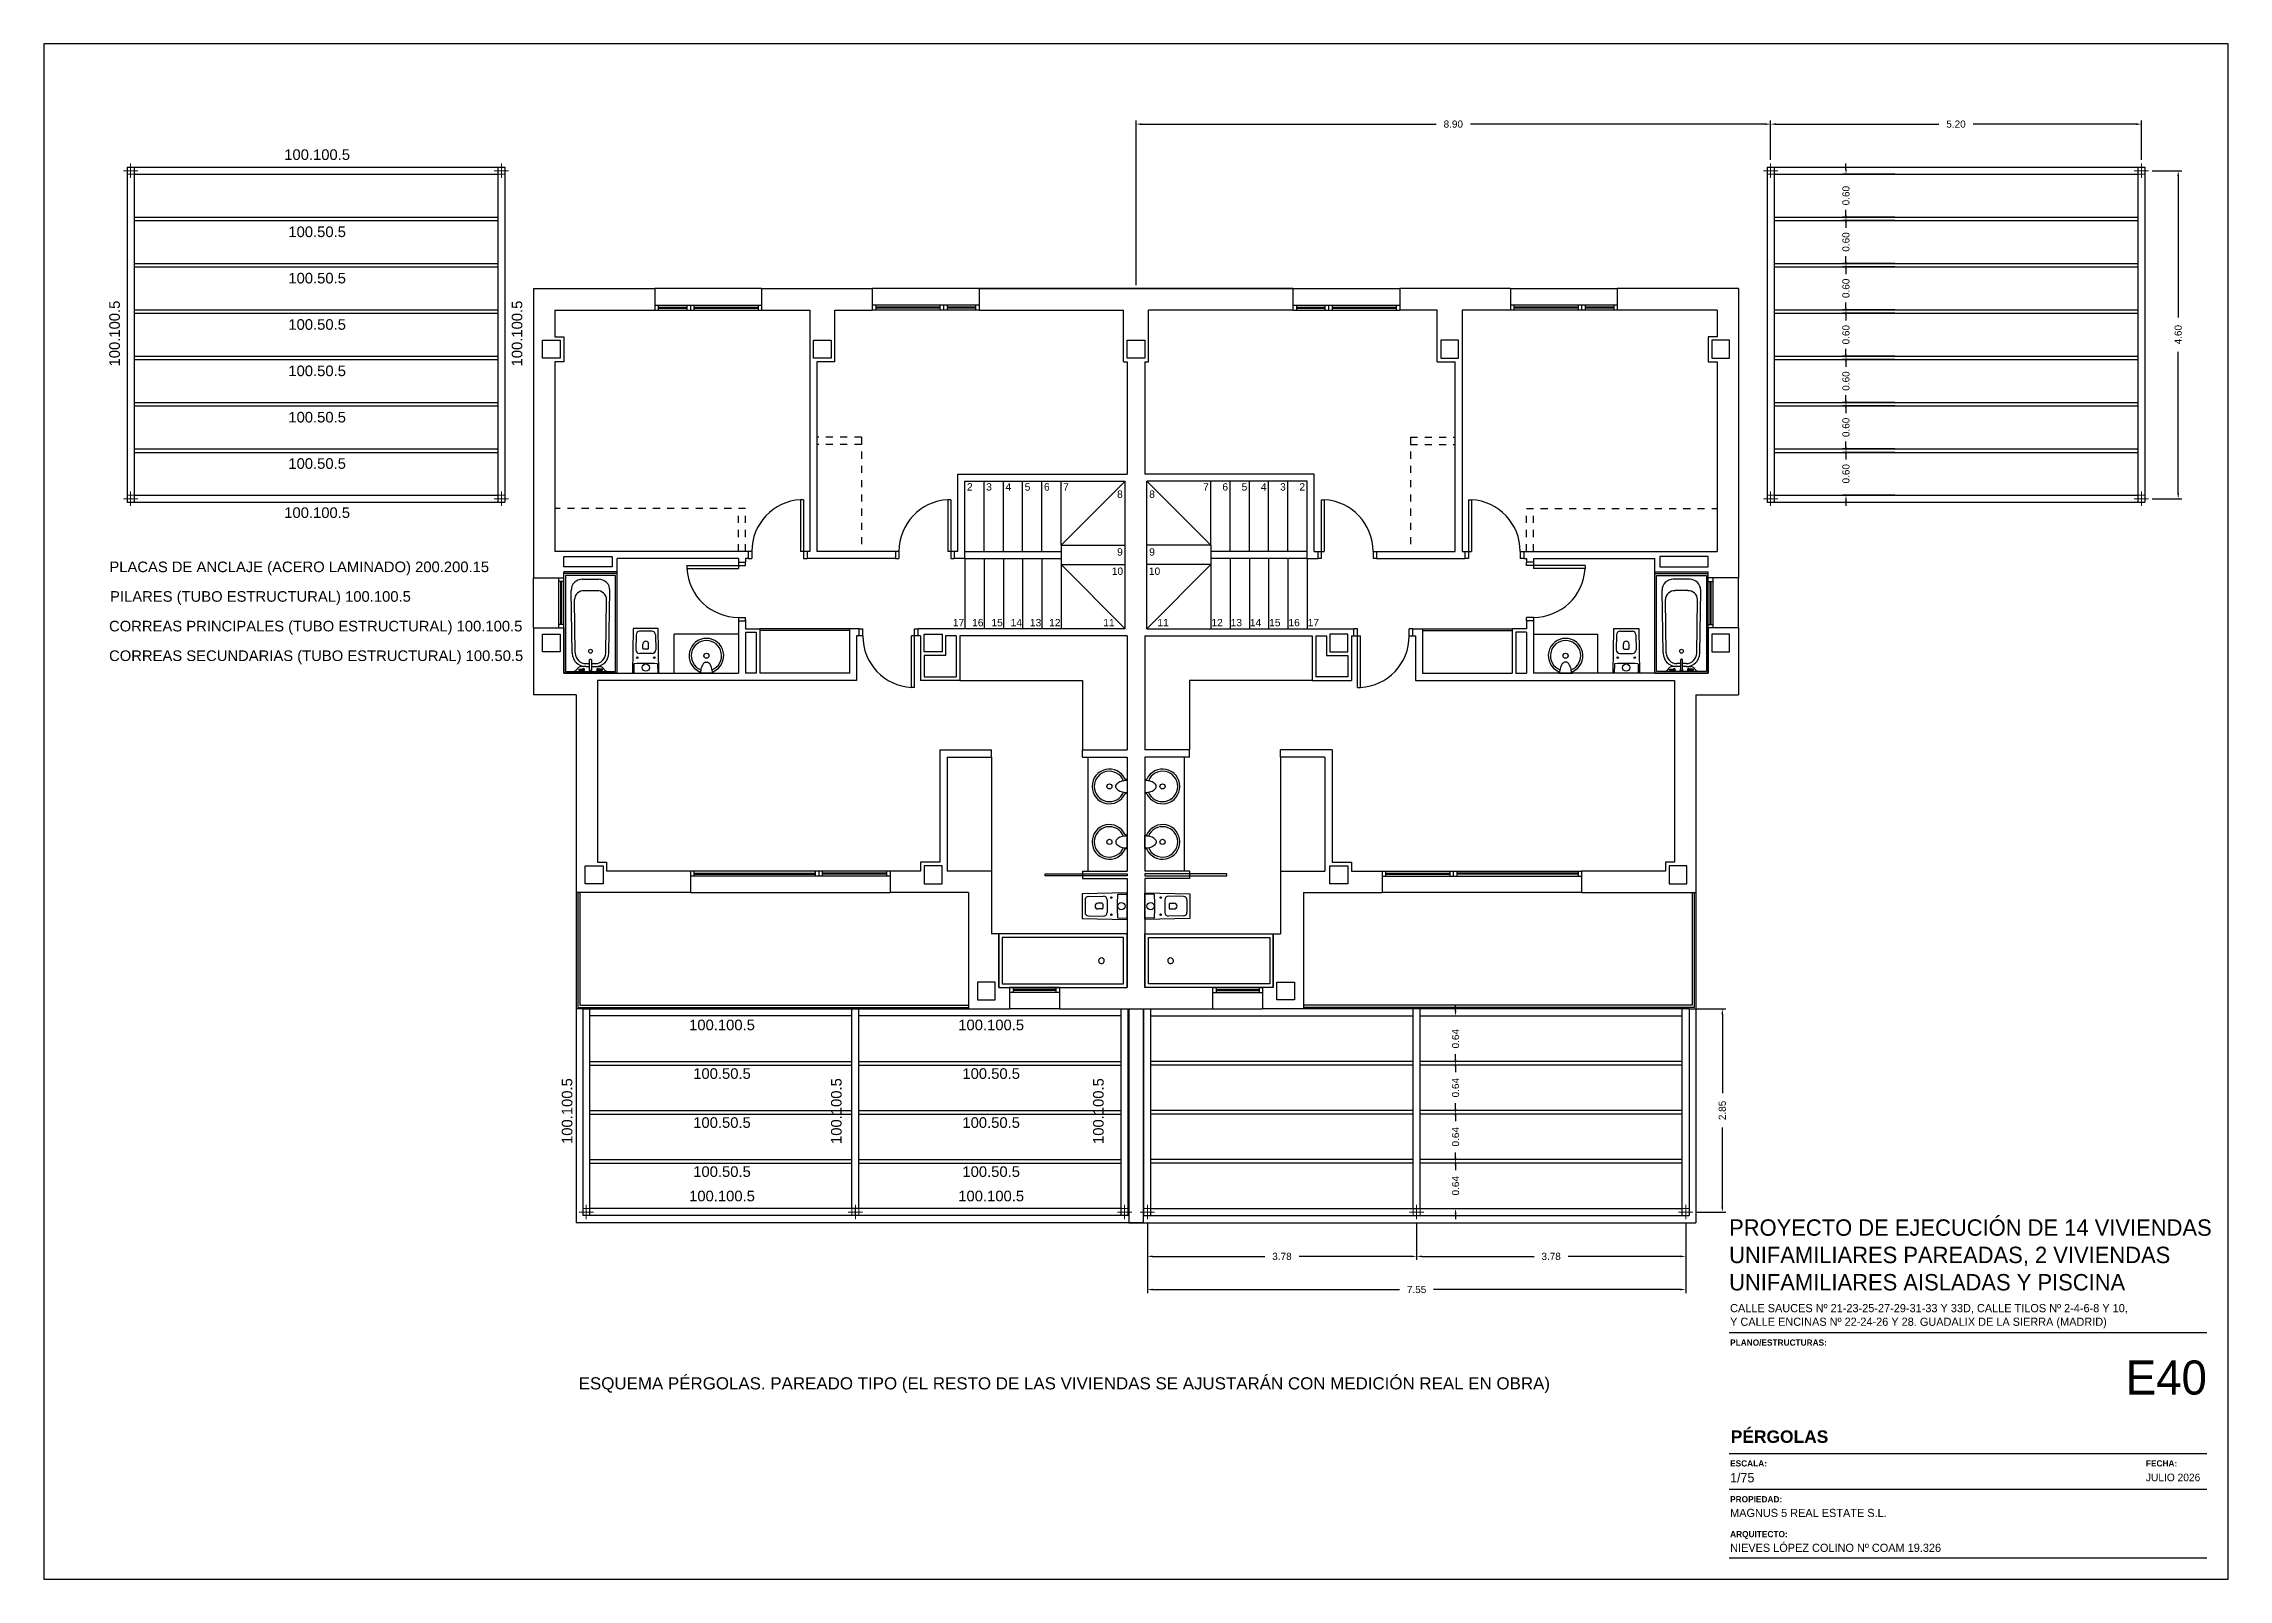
# Model space of a CAD drawing. Extents: x 2455 to 9764, y -806 to 181.
# Drawn here: x 4711.77 to 4742.41, y -667.98 to -646.45 of the extents above; entities that cross this region are included whole.
import ezdxf
from ezdxf.enums import TextEntityAlignment as Align

# ---------------------------------------------------------------- set-up
doc = ezdxf.new("R2010")
doc.units = 0
doc.header["$LTSCALE"] = 0.2
doc.header["$MEASUREMENT"] = 0
doc.linetypes.add('CONTINUA', pattern=[0])
doc.linetypes.add('RAYITAS', pattern=[0.375, 0.25, -0.125])
doc.layers.add('01_cartela', color=6, linetype='CONTINUOUS', plot=False)
for name, color, linetype in [('01_cotas', 4, 'CONTINUOUS'), ('01_estructura', 5, 'CONTINUOUS'), ('01_mono PRIMERA', 2, 'CONTINUOUS'), ('01_proyección', 4, 'RAYITAS'), ('01_texto cartela', 4, 'CONTINUOUS'), ('01_textos', 7, 'CONTINUOUS')]:
    doc.layers.add(name, color=color, linetype=linetype)
doc.layers.add('VIG_CARAS', color=5, linetype='CONTINUOUS', lineweight=9)
doc.styles.add('Century Gothic', font='', dxfattribs={"height": 2})
doc.styles.add('Century Gothic_3', font='', dxfattribs={"height": 4.5})
doc.styles.add('Century Gothic_6', font='', dxfattribs={"height": 11})
doc.styles.add('Estilo1', font='swissel.ttf')
doc.styles.add('NIEVES2', font='sanss___.ttf')
doc.styles.add('NIEVES3', font='swisseb.ttf')
doc.styles.add('ROMANS', font='romans')
doc.styles.get('Century Gothic').set_extended_font_data('Century Gothic')
doc.styles.get('Century Gothic_3').set_extended_font_data('Century Gothic')
doc.styles.get('Century Gothic_6').set_extended_font_data('Century Gothic')
doc.dimstyles.new('DECIMAL-50', dxfattribs={"dimtxt": 0.08, "dimasz": 0.15, "dimexe": 0.05, "dimexo": 0.05, "dimgap": 0.09, "dimtad": 0, "dimzin": 0, "dimdsep": 46, "dimtxsty": 'ROMANS', "dimblk": 'DOTSMALL', "dimcen": 0.09, "dimclrt": 7, "dimadec": 0, "dimazin": 0, "dimtfac": 1.38, "dimtix": 1, "dimtofl": 0, "dimtmove": 2, "dimatfit": 3, "dimldrblk": 'OBLIQUE', "dimfxl": 1, "dimtolj": 1, "dimtzin": 0, "dimarcsym": 0})

msp = doc.modelspace()

# ---------------------------------------------------------------- texts
at = {"layer": '01_estructura', "color": 5, "style": 'NIEVES2'}
for s, height, p in [('100.100.5', 0.1485, (4715.606, -648.005)), ('100.50.5', 0.1485, (4715.606, -649.087)), ('100.50.5', 0.1485, (4715.606, -649.737)), ('100.50.5', 0.1485, (4715.606, -650.387)), ('100.50.5', 0.1485, (4715.606, -651.037)), ('100.50.5', 0.1485, (4715.606, -651.687)), ('100.50.5', 0.1485, (4715.606, -652.337)), ('100.100.5', 0.1485, (4715.606, -653.026)), ('PLACAS DE ANCLAJE (ACERO LAMINADO) 200.200.15', 0.14847, (4715.355, -653.786)), ('PILARES (TUBO ESTRUCTURAL) 100.100.5', 0.14847, (4714.811, -654.201)), ('CORREAS PRINCIPALES (TUBO ESTRUCTURAL) 100.100.5', 0.14847, (4715.586, -654.617)), ('CORREAS SECUNDARIAS (TUBO ESTRUCTURAL) 100.50.5', 0.14847, (4715.592, -655.032)), ('100.100.5', 0.1485, (4721.284, -660.21, 0)), ('100.100.5', 0.1485, (4725.059, -660.21, 0)), ('100.50.5', 0.1485, (4721.284, -660.892, 0)), ('100.50.5', 0.1485, (4725.059, -660.892, 0)), ('100.50.5', 0.1485, (4721.284, -661.579, 0)), ('100.50.5', 0.1485, (4725.059, -661.579, 0)), ('100.50.5', 0.1485, (4721.284, -662.267, 0)), ('100.50.5', 0.1485, (4725.059, -662.267, 0)), ('100.100.5', 0.1485, (4721.284, -662.609, 0)), ('100.100.5', 0.1485, (4725.059, -662.609, 0))]:
    msp.add_text(s, height=height, dxfattribs=at).set_placement(p, align=Align.MIDDLE_CENTER)
for p in [(4712.765, -650.514), (4718.409, -650.514), (4719.111, -661.418), (4722.887, -661.418, 0), (4726.562, -661.418, 0)]:
    msp.add_text('100.100.5', height=0.1485, rotation=90, dxfattribs=at).set_placement(p, align=Align.MIDDLE_CENTER)
at = {"layer": '01_mono PRIMERA', "color": 254, "style": 'NIEVES2'}
for s, height, p in [('2', 0.103, (4724.759, -652.716, 0)), ('3', 0.103, (4725.029, -652.716, 0)), ('4', 0.103, (4725.299, -652.716, 0)), ('5', 0.103, (4725.569, -652.716, 0)), ('6', 0.103, (4725.839, -652.716, 0)), ('7', 0.103, (4726.109, -652.716, 0)), ('8', 0.103, (4726.865, -652.818, 0)), ('8', 0.103, (4727.315, -652.818, 0)), ('7', 0.103, (4728.071, -652.716, 0)), ('6', 0.103, (4728.341, -652.716, 0)), ('5', 0.103, (4728.611, -652.716, 0)), ('4', 0.103, (4728.881, -652.716, 0)), ('3', 0.103, (4729.151, -652.716, 0)), ('2', 0.103, (4729.421, -652.716, 0)), ('10', 0.1026, (4726.83, -653.898, 0)), ('9', 0.103, (4726.865, -653.628, 0)), ('10', 0.1026, (4727.35, -653.898, 0)), ('9', 0.103, (4727.315, -653.628, 0)), ('17', 0.1026, (4724.602, -654.619, 0)), ('16', 0.1026, (4724.872, -654.619, 0)), ('15', 0.1026, (4725.142, -654.619, 0)), ('14', 0.1026, (4725.412, -654.619, 0)), ('13', 0.1026, (4725.682, -654.619, 0)), ('12', 0.1026, (4725.952, -654.619, 0)), ('11', 0.1026, (4726.711, -654.619, 0)), ('11', 0.1026, (4727.469, -654.619, 0)), ('12', 0.1026, (4728.227, -654.619, 0)), ('13', 0.1026, (4728.497, -654.619, 0)), ('14', 0.1026, (4728.767, -654.619, 0)), ('15', 0.1026, (4729.037, -654.619, 0)), ('16', 0.1026, (4729.307, -654.619, 0)), ('17', 0.1026, (4729.577, -654.619, 0))]:
    msp.add_text(s, height=height, rotation=0, dxfattribs=at).set_placement(p, align=Align.CENTER)
at = {"layer": '01_texto cartela', "color": 5}
for s, insert, char_height, width, attachment_point, style in [('\\PPROYECTO DE EJECUCIÓN DE 14 VIVIENDAS UNIFAMILIARES PAREADAS, 2 VIVIENDAS UNIFAMILIARES AISLADAS Y PISCINA', (4735.408, -662.553), 0.23, 6.82217, 1, 'Century Gothic_3'), ('CALLE SAUCES Nº 21-23-25-27-29-31-33 Y 33D, CALLE TILOS Nº 2-4-6-8 Y 10, \\PY CALLE ENCINAS Nº 22-24-26 Y 28. GUADALIX DE LA SIERRA (MADRID)', (4735.422, -664.124), 0.11455, 9.24681, 1, 'Century Gothic'), ('{\\fCentury Gothic|b1|i0|c0|p34;PLANO/ESTRUCTURAS: }', (4735.422, -664.621), 0.08701, 2.11715, 1, 'Century Gothic'), ('\\pt2.3273;PÉRGOLAS', (4735.431, -666.073), 0.17455, 7.00908, 7, 'NIEVES3'), ('{\\fCentury Gothic|b1|i0|c0|p34;ESCALA: }', (4735.422, -666.315), 0.08701, 2.11715, 1, 'Century Gothic'), ('{\\fCentury Gothic|b1|i0|c0|p34;FECHA: }', (4741.253, -666.315), 0.08701, 2.11715, 1, 'Century Gothic'), ('1/75', (4735.422, -666.494), 0.1309, 2.11715, 1, 'Century Gothic'), ('JULIO 2026', (4741.253, -666.502), 0.1069, 3.50438, 1, 'Century Gothic'), ('{\\fCentury Gothic|b1|i0|c0|p34;PROPIEDAD:}', (4735.422, -666.818), 0.08701, 0.83709, 1, 'Century Gothic'), ('MAGNUS 5 REAL ESTATE S.L.', (4735.422, -666.996), 0.11455, 4.88231, 1, 'Century Gothic'), ('{\\fCentury Gothic|b1|i0|c0|p34;ARQUITECTO:}', (4735.422, -667.307), 0.08701, 0.83709, 1, 'Century Gothic'), ('NIEVES LÓPEZ COLINO Nº COAM 19.326', (4735.422, -667.485), 0.11455, 3.65153, 1, 'Century Gothic')]:
    msp.add_mtext(s, dxfattribs=dict(at, insert=insert, char_height=char_height, width=width, attachment_point=attachment_point, style=style))
at = {"layer": '01_texto cartela', "color": 1, "insert": (4742.109, -664.915), "char_height": 0.4786, "width": 1.04985, "attachment_point": 3, "style": 'Century Gothic_6'}
msp.add_mtext('E40', dxfattribs=at)
at = {"layer": '01_textos', "color": 5, "style": 'Estilo1'}
msp.add_text('ESQUEMA PÉRGOLAS. PAREADO TIPO (EL RESTO DE LAS VIVIENDAS SE AJUSTARÁN CON MEDICIÓN REAL EN OBRA)', height=0.16973, dxfattribs=at).set_placement((4719.274, -665.321, 0))

# ---------------------------------------------------------------- blocks, each defined once
blk = doc.blocks.new('*D1123')
at = {"layer": '01_cotas', "color": 0, "linetype": 'CONTINUA', "lineweight": -2, "transparency": 16777216}
for p, q in [((4735.99, -648.08), (4735.99, -647.527)), ((4741.19, -648.08), (4741.19, -647.527))]:
    blk.add_line(p, q, dxfattribs=at)
at = {"layer": '01_cotas', "color": 0, "lineweight": -2, "transparency": 16777216}
for p, q in [((4736.065, -647.577), (4738.35, -647.577)), ((4741.115, -647.577), (4738.83, -647.577))]:
    blk.add_line(p, q, dxfattribs=at)
at = {"layer": '01_cotas', "color": 0, "transparency": 16777216}
for points in [[(4736.065, -647.565), (4736.065, -647.59), (4735.99, -647.577)], [(4741.115, -647.565), (4741.115, -647.59), (4741.19, -647.577)]]:
    blk.add_solid(points, dxfattribs=at)
at = {"layer": '01_cotas', "color": 7, "transparency": 16777216, "insert": (4738.59, -647.577), "char_height": 0.1, "attachment_point": 5, "style": 'Estilo1'}
blk.add_mtext('\\A1;5.20', dxfattribs=at)
blk = doc.blocks.new('*D1124')
at = {"layer": '01_cotas', "color": 0, "linetype": 'CONTINUA', "lineweight": -2, "transparency": 16777216}
for p, q in [((4741.34, -648.23), (4741.756, -648.23)), ((4741.34, -652.83), (4741.756, -652.83))]:
    blk.add_line(p, q, dxfattribs=at)
at = {"layer": '01_cotas', "color": 0, "lineweight": -2, "transparency": 16777216}
for p, q in [((4741.706, -648.305), (4741.706, -650.289)), ((4741.706, -652.755), (4741.706, -650.771))]:
    blk.add_line(p, q, dxfattribs=at)
at = {"layer": '01_cotas', "color": 0, "transparency": 16777216}
for points in [[(4741.694, -648.305), (4741.719, -648.305), (4741.706, -648.23)], [(4741.694, -652.755), (4741.719, -652.755), (4741.706, -652.83)]]:
    blk.add_solid(points, dxfattribs=at)
at = {"layer": '01_cotas', "color": 7, "transparency": 16777216, "insert": (4741.706, -650.53), "char_height": 0.1, "attachment_point": 5, "rotation": 90, "style": 'Estilo1'}
blk.add_mtext('\\A1;4.60', dxfattribs=at)
blk = doc.blocks.new('*D1125')
at = {"layer": '01_cotas', "color": 0, "linetype": 'CONTINUA', "lineweight": -2, "transparency": 16777216}
for p, q in [((4737.73, -648.28), (4736.997, -648.28)), ((4737.73, -648.88), (4736.997, -648.88))]:
    blk.add_line(p, q, dxfattribs=at)
at = {"layer": '01_cotas', "color": 0, "lineweight": -2, "transparency": 16777216}
for p, q in [((4737.047, -648.205), (4737.047, -648.13)), ((4737.047, -648.955), (4737.047, -649.03))]:
    blk.add_line(p, q, dxfattribs=at)
at = {"layer": '01_cotas', "color": 0, "transparency": 16777216}
for points in [[(4737.034, -648.205), (4737.059, -648.205), (4737.047, -648.28)], [(4737.034, -648.955), (4737.059, -648.955), (4737.047, -648.88)]]:
    blk.add_solid(points, dxfattribs=at)
at = {"layer": '01_cotas', "color": 7, "transparency": 16777216, "insert": (4737.047, -648.58), "char_height": 0.1, "attachment_point": 5, "rotation": 90, "style": 'Estilo1'}
blk.add_mtext('\\A1;0.60', dxfattribs=at)
blk = doc.blocks.new('*D1126')
at = {"layer": '01_cotas', "color": 0, "linetype": 'CONTINUA', "lineweight": -2, "transparency": 16777216}
for p, q in [((4727.09, -649.834), (4727.09, -647.527)), ((4735.99, -648.08), (4735.99, -647.527))]:
    blk.add_line(p, q, dxfattribs=at)
at = {"layer": '01_cotas', "color": 0, "lineweight": -2, "transparency": 16777216}
for p, q in [((4727.165, -647.577), (4731.3, -647.577)), ((4735.915, -647.577), (4731.78, -647.577))]:
    blk.add_line(p, q, dxfattribs=at)
at = {"layer": '01_cotas', "color": 0, "transparency": 16777216}
for points in [[(4727.165, -647.565), (4727.165, -647.59), (4727.09, -647.577)], [(4735.915, -647.565), (4735.915, -647.59), (4735.99, -647.577)]]:
    blk.add_solid(points, dxfattribs=at)
at = {"layer": '01_cotas', "color": 7, "transparency": 16777216, "insert": (4731.54, -647.577), "char_height": 0.1, "attachment_point": 5, "style": 'Estilo1'}
blk.add_mtext('\\A1;8.90', dxfattribs=at)
blk = doc.blocks.new('*D1127')
at = {"layer": '01_cotas', "color": 0, "lineweight": -2, "transparency": 16777216}
for p, q in [((4737.047, -648.855), (4737.047, -648.78)), ((4737.047, -649.605), (4737.047, -649.68))]:
    blk.add_line(p, q, dxfattribs=at)
at = {"layer": '01_cotas', "color": 0, "linetype": 'CONTINUA', "lineweight": -2, "transparency": 16777216}
for p, q in [((4737.73, -648.93), (4736.997, -648.93)), ((4737.73, -649.53), (4736.997, -649.53))]:
    blk.add_line(p, q, dxfattribs=at)
at = {"layer": '01_cotas', "color": 0, "transparency": 16777216}
for points in [[(4737.034, -648.855), (4737.059, -648.855), (4737.047, -648.93)], [(4737.034, -649.605), (4737.059, -649.605), (4737.047, -649.53)]]:
    blk.add_solid(points, dxfattribs=at)
at = {"layer": '01_cotas', "color": 7, "transparency": 16777216, "insert": (4737.047, -649.23), "char_height": 0.1, "attachment_point": 5, "rotation": 90, "style": 'Estilo1'}
blk.add_mtext('\\A1;0.60', dxfattribs=at)
blk = doc.blocks.new('*D1128')
at = {"layer": '01_cotas', "color": 0, "lineweight": -2, "transparency": 16777216}
for p, q in [((4737.047, -649.505), (4737.047, -649.43)), ((4737.047, -650.255), (4737.047, -650.33))]:
    blk.add_line(p, q, dxfattribs=at)
at = {"layer": '01_cotas', "color": 0, "linetype": 'CONTINUA', "lineweight": -2, "transparency": 16777216}
for p, q in [((4737.73, -649.58), (4736.997, -649.58)), ((4737.73, -650.18), (4736.997, -650.18))]:
    blk.add_line(p, q, dxfattribs=at)
at = {"layer": '01_cotas', "color": 0, "transparency": 16777216}
for points in [[(4737.034, -649.505), (4737.059, -649.505), (4737.047, -649.58)], [(4737.034, -650.255), (4737.059, -650.255), (4737.047, -650.18)]]:
    blk.add_solid(points, dxfattribs=at)
at = {"layer": '01_cotas', "color": 7, "transparency": 16777216, "insert": (4737.047, -649.88), "char_height": 0.1, "attachment_point": 5, "rotation": 90, "style": 'Estilo1'}
blk.add_mtext('\\A1;0.60', dxfattribs=at)
blk = doc.blocks.new('*D1129')
at = {"layer": '01_cotas', "color": 0, "lineweight": -2, "transparency": 16777216}
for p, q in [((4737.047, -650.155), (4737.047, -650.08)), ((4737.047, -650.905), (4737.047, -650.98))]:
    blk.add_line(p, q, dxfattribs=at)
at = {"layer": '01_cotas', "color": 0, "linetype": 'CONTINUA', "lineweight": -2, "transparency": 16777216}
for p, q in [((4737.73, -650.23), (4736.997, -650.23)), ((4737.73, -650.83), (4736.997, -650.83))]:
    blk.add_line(p, q, dxfattribs=at)
at = {"layer": '01_cotas', "color": 0, "transparency": 16777216}
for points in [[(4737.034, -650.155), (4737.059, -650.155), (4737.047, -650.23)], [(4737.034, -650.905), (4737.059, -650.905), (4737.047, -650.83)]]:
    blk.add_solid(points, dxfattribs=at)
at = {"layer": '01_cotas', "color": 7, "transparency": 16777216, "insert": (4737.047, -650.53), "char_height": 0.1, "attachment_point": 5, "rotation": 90, "style": 'Estilo1'}
blk.add_mtext('\\A1;0.60', dxfattribs=at)
blk = doc.blocks.new('*D1130')
at = {"layer": '01_cotas', "color": 0, "lineweight": -2, "transparency": 16777216}
for p, q in [((4737.047, -650.805), (4737.047, -650.73)), ((4737.047, -651.555), (4737.047, -651.63))]:
    blk.add_line(p, q, dxfattribs=at)
at = {"layer": '01_cotas', "color": 0, "linetype": 'CONTINUA', "lineweight": -2, "transparency": 16777216}
for p, q in [((4737.73, -650.88), (4736.997, -650.88)), ((4737.73, -651.48), (4736.997, -651.48))]:
    blk.add_line(p, q, dxfattribs=at)
at = {"layer": '01_cotas', "color": 0, "transparency": 16777216}
for points in [[(4737.034, -650.805), (4737.059, -650.805), (4737.047, -650.88)], [(4737.034, -651.555), (4737.059, -651.555), (4737.047, -651.48)]]:
    blk.add_solid(points, dxfattribs=at)
at = {"layer": '01_cotas', "color": 7, "transparency": 16777216, "insert": (4737.047, -651.18), "char_height": 0.1, "attachment_point": 5, "rotation": 90, "style": 'Estilo1'}
blk.add_mtext('\\A1;0.60', dxfattribs=at)
blk = doc.blocks.new('*D1131')
at = {"layer": '01_cotas', "color": 0, "linetype": 'CONTINUA', "lineweight": -2, "transparency": 16777216}
for p, q in [((4737.73, -651.53), (4736.997, -651.53)), ((4737.73, -652.13), (4736.997, -652.13))]:
    blk.add_line(p, q, dxfattribs=at)
at = {"layer": '01_cotas', "color": 0, "lineweight": -2, "transparency": 16777216}
for p, q in [((4737.047, -651.455), (4737.047, -651.38)), ((4737.047, -652.205), (4737.047, -652.28))]:
    blk.add_line(p, q, dxfattribs=at)
at = {"layer": '01_cotas', "color": 0, "transparency": 16777216}
for points in [[(4737.034, -651.455), (4737.059, -651.455), (4737.047, -651.53)], [(4737.034, -652.205), (4737.059, -652.205), (4737.047, -652.13)]]:
    blk.add_solid(points, dxfattribs=at)
at = {"layer": '01_cotas', "color": 7, "transparency": 16777216, "insert": (4737.047, -651.83), "char_height": 0.1, "attachment_point": 5, "rotation": 90, "style": 'Estilo1'}
blk.add_mtext('\\A1;0.60', dxfattribs=at)
blk = doc.blocks.new('*D1132')
at = {"layer": '01_cotas', "color": 0, "linetype": 'CONTINUA', "lineweight": -2, "transparency": 16777216}
for p, q in [((4737.73, -652.18), (4736.997, -652.18)), ((4737.73, -652.78), (4736.997, -652.78))]:
    blk.add_line(p, q, dxfattribs=at)
at = {"layer": '01_cotas', "color": 0, "lineweight": -2, "transparency": 16777216}
for p, q in [((4737.047, -652.105), (4737.047, -652.03)), ((4737.047, -652.855), (4737.047, -652.93))]:
    blk.add_line(p, q, dxfattribs=at)
at = {"layer": '01_cotas', "color": 0, "transparency": 16777216}
for points in [[(4737.034, -652.105), (4737.059, -652.105), (4737.047, -652.18)], [(4737.034, -652.855), (4737.059, -652.855), (4737.047, -652.78)]]:
    blk.add_solid(points, dxfattribs=at)
at = {"layer": '01_cotas', "color": 7, "transparency": 16777216, "insert": (4737.047, -652.48), "char_height": 0.1, "attachment_point": 5, "rotation": 90, "style": 'Estilo1'}
blk.add_mtext('\\A1;0.60', dxfattribs=at)
blk = doc.blocks.new('*D1133')
at = {"layer": '01_cotas', "color": 0, "linetype": 'CONTINUA', "lineweight": -2, "transparency": 16777216}
for p, q in [((4727.25, -662.984), (4727.25, -663.506)), ((4731.025, -662.984), (4731.025, -663.506))]:
    blk.add_line(p, q, dxfattribs=at)
at = {"layer": '01_cotas', "color": 0, "lineweight": -2, "transparency": 16777216}
for p, q in [((4727.325, -663.456), (4728.897, -663.456)), ((4730.95, -663.456), (4729.377, -663.456))]:
    blk.add_line(p, q, dxfattribs=at)
at = {"layer": '01_cotas', "color": 0, "transparency": 16777216}
for points in [[(4727.325, -663.443), (4727.325, -663.468), (4727.25, -663.456)], [(4730.95, -663.443), (4730.95, -663.468), (4731.025, -663.456)]]:
    blk.add_solid(points, dxfattribs=at)
at = {"layer": '01_cotas', "color": 7, "transparency": 16777216, "insert": (4729.137, -663.456), "char_height": 0.1, "attachment_point": 5, "style": 'Estilo1'}
blk.add_mtext('\\A1;3.78', dxfattribs=at)
blk = doc.blocks.new('*D1134')
at = {"layer": '01_cotas', "color": 0, "linetype": 'CONTINUA', "lineweight": -2, "transparency": 16777216}
for p, q in [((4731.025, -662.984), (4731.025, -663.506)), ((4734.8, -662.984), (4734.8, -663.506))]:
    blk.add_line(p, q, dxfattribs=at)
at = {"layer": '01_cotas', "color": 0, "lineweight": -2, "transparency": 16777216}
for p, q in [((4731.1, -663.456), (4732.672, -663.456)), ((4734.725, -663.456), (4733.153, -663.456))]:
    blk.add_line(p, q, dxfattribs=at)
at = {"layer": '01_cotas', "color": 0, "transparency": 16777216}
for points in [[(4731.1, -663.443), (4731.1, -663.468), (4731.025, -663.456)], [(4734.725, -663.443), (4734.725, -663.468), (4734.8, -663.456)]]:
    blk.add_solid(points, dxfattribs=at)
at = {"layer": '01_cotas', "color": 7, "transparency": 16777216, "insert": (4732.912, -663.456), "char_height": 0.1, "attachment_point": 5, "style": 'Estilo1'}
blk.add_mtext('\\A1;3.78', dxfattribs=at)
blk = doc.blocks.new('*D1135')
at = {"layer": '01_cotas', "color": 0, "linetype": 'CONTINUA', "lineweight": -2, "transparency": 16777216}
for p, q in [((4734.9, -659.984), (4735.363, -659.984)), ((4734.95, -662.834), (4735.363, -662.834))]:
    blk.add_line(p, q, dxfattribs=at)
at = {"layer": '01_cotas', "color": 0, "lineweight": -2, "transparency": 16777216}
for p, q in [((4735.313, -660.059), (4735.313, -661.169)), ((4735.313, -662.759), (4735.313, -661.649))]:
    blk.add_line(p, q, dxfattribs=at)
at = {"layer": '01_cotas', "color": 0, "transparency": 16777216}
for points in [[(4735.3, -660.059), (4735.325, -660.059), (4735.313, -659.984)], [(4735.3, -662.759), (4735.325, -662.759), (4735.313, -662.834)]]:
    blk.add_solid(points, dxfattribs=at)
at = {"layer": '01_cotas', "color": 7, "transparency": 16777216, "insert": (4735.313, -661.409), "char_height": 0.1, "attachment_point": 5, "rotation": 90, "style": 'Estilo1'}
blk.add_mtext('\\A1;2.85', dxfattribs=at)
blk = doc.blocks.new('*D1136')
at = {"layer": '01_cotas', "color": 0, "lineweight": -2, "transparency": 16777216}
for p, q in [((4731.572, -660.009), (4731.572, -659.934)), ((4731.572, -660.797), (4731.572, -660.872))]:
    blk.add_line(p, q, dxfattribs=at)
at = {"layer": '01_cotas', "color": 0, "linetype": 'CONTINUA', "lineweight": -2, "transparency": 16777216}
blk.add_line((4731.622, -660.084), (4731.622, -660.084), dxfattribs=at)
at = {"layer": '01_cotas', "color": 0, "transparency": 16777216}
for points in [[(4731.559, -660.009), (4731.584, -660.009), (4731.572, -660.084)], [(4731.559, -660.797), (4731.584, -660.797), (4731.572, -660.722)]]:
    blk.add_solid(points, dxfattribs=at)
at = {"layer": '01_cotas', "color": 7, "transparency": 16777216, "insert": (4731.572, -660.403), "char_height": 0.1, "attachment_point": 5, "rotation": 90, "style": 'Estilo1'}
blk.add_mtext('\\A1;0.64', dxfattribs=at)
blk = doc.blocks.new('*D1137')
at = {"layer": '01_cotas', "color": 0, "lineweight": -2, "transparency": 16777216}
for p, q in [((4731.572, -660.697), (4731.572, -660.622)), ((4731.572, -661.484), (4731.572, -661.559))]:
    blk.add_line(p, q, dxfattribs=at)
at = {"layer": '01_cotas', "color": 0, "linetype": 'CONTINUA', "lineweight": -2, "transparency": 16777216}
blk.add_line((4731.622, -660.772), (4731.622, -660.772), dxfattribs=at)
at = {"layer": '01_cotas', "color": 0, "transparency": 16777216}
for points in [[(4731.559, -660.697), (4731.584, -660.697), (4731.572, -660.772)], [(4731.559, -661.484), (4731.584, -661.484), (4731.572, -661.409)]]:
    blk.add_solid(points, dxfattribs=at)
at = {"layer": '01_cotas', "color": 7, "transparency": 16777216, "insert": (4731.572, -661.09), "char_height": 0.1, "attachment_point": 5, "rotation": 90, "style": 'Estilo1'}
blk.add_mtext('\\A1;0.64', dxfattribs=at)
blk = doc.blocks.new('*D1138')
at = {"layer": '01_cotas', "color": 0, "lineweight": -2, "transparency": 16777216}
for p, q in [((4731.572, -661.384), (4731.572, -661.309)), ((4731.572, -662.172), (4731.572, -662.247))]:
    blk.add_line(p, q, dxfattribs=at)
at = {"layer": '01_cotas', "color": 0, "linetype": 'CONTINUA', "lineweight": -2, "transparency": 16777216}
blk.add_line((4731.622, -661.459), (4731.622, -661.459), dxfattribs=at)
at = {"layer": '01_cotas', "color": 0, "transparency": 16777216}
for points in [[(4731.559, -661.384), (4731.584, -661.384), (4731.572, -661.459)], [(4731.559, -662.172), (4731.584, -662.172), (4731.572, -662.097)]]:
    blk.add_solid(points, dxfattribs=at)
at = {"layer": '01_cotas', "color": 7, "transparency": 16777216, "insert": (4731.572, -661.778), "char_height": 0.1, "attachment_point": 5, "rotation": 90, "style": 'Estilo1'}
blk.add_mtext('\\A1;0.64', dxfattribs=at)
blk = doc.blocks.new('*D1139')
at = {"layer": '01_cotas', "color": 0, "lineweight": -2, "transparency": 16777216}
for p, q in [((4731.572, -662.072), (4731.572, -661.997)), ((4731.572, -662.859), (4731.572, -662.934))]:
    blk.add_line(p, q, dxfattribs=at)
at = {"layer": '01_cotas', "color": 0, "linetype": 'CONTINUA', "lineweight": -2, "transparency": 16777216}
blk.add_line((4731.622, -662.147), (4731.622, -662.147), dxfattribs=at)
at = {"layer": '01_cotas', "color": 0, "transparency": 16777216}
for points in [[(4731.559, -662.072), (4731.584, -662.072), (4731.572, -662.147)], [(4731.559, -662.859), (4731.584, -662.859), (4731.572, -662.784)]]:
    blk.add_solid(points, dxfattribs=at)
at = {"layer": '01_cotas', "color": 7, "transparency": 16777216, "insert": (4731.572, -662.465), "char_height": 0.1, "attachment_point": 5, "rotation": 90, "style": 'Estilo1'}
blk.add_mtext('\\A1;0.64', dxfattribs=at)
blk = doc.blocks.new('*D1140')
at = {"layer": '01_cotas', "color": 0, "linetype": 'CONTINUA', "lineweight": -2, "transparency": 16777216}
for p, q in [((4727.25, -663.034), (4727.25, -663.971)), ((4734.8, -663.034), (4734.8, -663.971))]:
    blk.add_line(p, q, dxfattribs=at)
at = {"layer": '01_cotas', "color": 0, "lineweight": -2, "transparency": 16777216}
for p, q in [((4727.325, -663.921), (4730.785, -663.921)), ((4734.725, -663.921), (4731.264, -663.921))]:
    blk.add_line(p, q, dxfattribs=at)
at = {"layer": '01_cotas', "color": 0, "transparency": 16777216}
for points in [[(4727.325, -663.908), (4727.325, -663.933), (4727.25, -663.921)], [(4734.725, -663.908), (4734.725, -663.933), (4734.8, -663.921)]]:
    blk.add_solid(points, dxfattribs=at)
at = {"layer": '01_cotas', "color": 7, "transparency": 16777216, "insert": (4731.025, -663.921), "char_height": 0.1, "attachment_point": 5, "style": 'Estilo1'}
blk.add_mtext('\\A1;7.55', dxfattribs=at)

# ---------------------------------------------------------------- dimensions: what is measured, and where the dimension line sits
at = {"layer": '01_cotas'}
for base, p1, p2, picture, middle in [((4735.99, -647.577), (4727.09, -649.884), (4735.99, -648.13), '*D1126', (4731.54, -647.577)), ((4741.19, -647.577), (4735.99, -648.13), (4741.19, -648.13), '*D1123', (4738.59, -647.577)), ((4731.0248, -663.4558), (4727.2496, -662.9342, 0), (4731.0248, -662.9342, 0), '*D1133', (4729.1372, -663.4558)), ((4734.8, -663.921), (4727.25, -662.984), (4734.8, -662.984), '*D1140', (4731.025, -663.921)), ((4734.8, -663.4558), (4731.0248, -662.9342, 0), (4734.8, -662.9342), '*D1134', (4732.9124, -663.4558))]:
    dim = msp.add_linear_dim(base=base, p1=p1, p2=p2, dimstyle='DECIMAL-50', override={"dimtxt": 0.1, "dimasz": 0.075, "dimtxsty": 'Estilo1', "dimsah": 1, "dimfxl": 0.09, "dimarcsym": 2}, dxfattribs=at)
    dim.commit()
    dim.dimension.update_dxf_attribs({"geometry": picture, "text_midpoint": middle})
for base, p1, p2, picture, middle in [((4737.047, -648.88), (4737.78, -648.28), (4737.78, -648.88), '*D1125', (4737.047, -648.58)), ((4741.706, -652.83), (4741.29, -648.23), (4741.29, -652.83), '*D1124', (4741.706, -650.53)), ((4737.047, -649.53), (4737.78, -648.93), (4737.78, -649.53), '*D1127', (4737.047, -649.23)), ((4737.047, -650.18), (4737.78, -649.58), (4737.78, -650.18), '*D1128', (4737.047, -649.88)), ((4737.047, -650.83), (4737.78, -650.23), (4737.78, -650.83), '*D1129', (4737.047, -650.53)), ((4737.047, -651.48), (4737.78, -650.88), (4737.78, -651.48), '*D1130', (4737.047, -651.18)), ((4737.047, -652.13), (4737.78, -651.53), (4737.78, -652.13), '*D1131', (4737.047, -651.83)), ((4737.047, -652.78), (4737.78, -652.18), (4737.78, -652.78), '*D1132', (4737.047, -652.48)), ((4731.572, -660.722), (4731.572, -660.084, 0), (4731.572, -660.722, 0), '*D1136', (4731.572, -660.403)), ((4735.313, -662.834), (4734.85, -659.984), (4734.9, -662.834), '*D1135', (4735.313, -661.409)), ((4731.572, -661.409), (4731.572, -660.772, 0), (4731.572, -661.409, 0), '*D1137', (4731.572, -661.09)), ((4731.572, -662.097), (4731.572, -661.459, 0), (4731.572, -662.097, 0), '*D1138', (4731.572, -661.778)), ((4731.572, -662.784), (4731.572, -662.147, 0), (4731.572, -662.784, 0), '*D1139', (4731.572, -662.465))]:
    dim = msp.add_linear_dim(base=base, p1=p1, p2=p2, angle=90, dimstyle='DECIMAL-50', override={"dimtxt": 0.1, "dimasz": 0.075, "dimtxsty": 'Estilo1', "dimsah": 1, "dimfxl": 0.09, "dimarcsym": 2}, dxfattribs=at)
    dim.commit()
    dim.dimension.update_dxf_attribs({"geometry": picture, "text_midpoint": middle})

# ---------------------------------------------------------------- linework, layer by layer
at = {"layer": '01_cartela', "color": 3}
msp.add_lwpolyline([(4711.771, -646.449), (4711.771, -667.984), (4742.409, -667.984), (4742.409, -646.449)], close=True, dxfattribs=at)
at = {"layer": '01_cotas', "color": 120}
for p, q in [((4712.94, -648.18), (4712.94, -652.88)), ((4712.94, -648.18), (4718.24, -648.18)), ((4713.04, -648.18), (4713.04, -652.88)), ((4713.04, -648.28), (4718.14, -648.28)), ((4718.14, -648.18), (4718.14, -652.88)), ((4718.24, -648.18), (4718.24, -652.88)), ((4735.94, -648.18), (4735.94, -652.88)), ((4735.94, -648.18), (4741.24, -648.18)), ((4736.04, -648.18), (4736.04, -652.88)), ((4736.04, -648.28), (4741.14, -648.28)), ((4741.14, -648.18), (4741.14, -652.88)), ((4741.24, -648.18), (4741.24, -652.88)), ((4713.04, -648.88), (4718.14, -648.88)), ((4736.04, -648.88), (4741.14, -648.88)), ((4713.04, -648.93), (4718.14, -648.93)), ((4736.04, -648.93), (4741.14, -648.93)), ((4713.04, -649.53), (4718.14, -649.53)), ((4713.04, -649.58), (4718.14, -649.58)), ((4736.04, -649.53), (4741.14, -649.53)), ((4736.04, -649.58), (4741.14, -649.58)), ((4713.04, -650.18), (4718.14, -650.18)), ((4713.04, -650.23), (4718.14, -650.23)), ((4736.04, -650.18), (4741.14, -650.18)), ((4736.04, -650.23), (4741.14, -650.23)), ((4713.04, -650.83), (4718.14, -650.83)), ((4713.04, -650.88), (4718.14, -650.88)), ((4736.04, -650.83), (4741.14, -650.83)), ((4736.04, -650.88), (4741.14, -650.88)), ((4713.04, -651.48), (4718.14, -651.48)), ((4713.04, -651.53), (4718.14, -651.53)), ((4736.04, -651.48), (4741.14, -651.48)), ((4736.04, -651.53), (4741.14, -651.53)), ((4713.04, -652.13), (4718.14, -652.13)), ((4713.04, -652.18), (4718.14, -652.18)), ((4736.04, -652.13), (4741.14, -652.13)), ((4736.04, -652.18), (4741.14, -652.18)), ((4712.94, -652.88), (4718.24, -652.88)), ((4713.04, -652.78), (4718.14, -652.78)), ((4735.94, -652.88), (4741.24, -652.88)), ((4736.04, -652.78), (4741.14, -652.78)), ((4719.33, -659.984), (4724.74, -659.984)), ((4719.33, -659.984), (4719.33, -662.884)), ((4719.43, -662.884), (4719.43, -659.984)), ((4723.105, -660.084, 0), (4719.43, -660.084)), ((4723.105, -662.784, 0), (4723.105, -659.984, 0)), ((4723.205, -662.784, 0), (4723.205, -659.984, 0)), ((4726.88, -660.084, 0), (4723.205, -660.084, 0)), ((4724.74, -659.984), (4725.315, -659.984)), ((4726.015, -659.984, 0), (4725.315, -659.984, 0)), ((4726.015, -659.984), (4726.98, -659.984, 0)), ((4726.88, -662.884, 0), (4726.88, -659.984, 0)), ((4726.98, -662.884, 0), (4726.98, -659.984, 0)), ((4727.2, -662.884, 0), (4727.2, -659.984, 0)), ((4727.2, -659.984, 0), (4728.165, -659.984, 0)), ((4727.3, -662.884, 0), (4727.3, -659.984, 0)), ((4727.3, -660.084, 0), (4730.975, -660.084, 0)), ((4728.165, -659.984, 0), (4728.865, -659.984, 0)), ((4729.44, -659.984), (4728.865, -659.984)), ((4734.85, -659.984), (4729.44, -659.984)), ((4730.975, -662.784, 0), (4730.975, -659.984, 0)), ((4731.075, -662.784, 0), (4731.075, -659.984, 0)), ((4731.075, -660.084, 0), (4734.75, -660.084)), ((4734.75, -662.884), (4734.75, -659.984)), ((4734.85, -659.984), (4734.85, -662.884)), ((4719.43, -660.722), (4723.105, -660.722, 0)), ((4719.43, -660.772), (4723.105, -660.772, 0)), ((4723.205, -660.722, 0), (4726.88, -660.722, 0)), ((4723.205, -660.772, 0), (4726.88, -660.772, 0)), ((4730.975, -660.722, 0), (4727.3, -660.722, 0)), ((4730.975, -660.772, 0), (4727.3, -660.772, 0)), ((4734.75, -660.722), (4731.075, -660.722, 0)), ((4734.75, -660.772), (4731.075, -660.772, 0)), ((4719.43, -661.409), (4723.105, -661.409, 0)), ((4719.43, -661.459), (4723.105, -661.459, 0)), ((4723.205, -661.409, 0), (4726.88, -661.409, 0)), ((4723.205, -661.459, 0), (4726.88, -661.459, 0)), ((4730.975, -661.409, 0), (4727.3, -661.409, 0)), ((4730.975, -661.459, 0), (4727.3, -661.459, 0)), ((4734.75, -661.409), (4731.075, -661.409, 0)), ((4734.75, -661.459), (4731.075, -661.459, 0)), ((4719.43, -662.097), (4723.105, -662.097, 0)), ((4719.43, -662.147), (4723.105, -662.147, 0)), ((4723.205, -662.097, 0), (4726.88, -662.097, 0)), ((4723.205, -662.147, 0), (4726.88, -662.147, 0)), ((4730.975, -662.097, 0), (4727.3, -662.097, 0)), ((4730.975, -662.147, 0), (4727.3, -662.147, 0)), ((4734.75, -662.097), (4731.075, -662.097, 0)), ((4734.75, -662.147), (4731.075, -662.147, 0)), ((4726.98, -662.884, 0), (4719.33, -662.884)), ((4726.88, -662.784, 0), (4719.43, -662.784)), ((4727.2, -662.884, 0), (4734.85, -662.884)), ((4727.3, -662.784, 0), (4734.75, -662.784))]:
    msp.add_line(p, q, dxfattribs=at)
at = {"layer": '01_cotas', "color": 7}
msp.add_line((4723.155, -662.884, 0), (4723.155, -662.784, 0), dxfattribs=at)
msp.add_line((4723.155, -662.884, 0), (4723.155, -662.784, 0), dxfattribs=at)
at = {"layer": '01_mono PRIMERA', "color": 254}
for p, q in [((4718.64, -649.884), (4718.64, -653.942, 0)), ((4718.64, -649.884), (4720.34, -649.884)), ((4720.34, -649.884, 0), (4720.34, -650.184, 0)), ((4721.84, -649.884, 0), (4720.34, -649.884, 0)), ((4720.34, -650.114, 0), (4721.84, -650.114, 0)), ((4720.39, -650.114, 0), (4720.39, -650.184, 0)), ((4720.79, -650.114, 0), (4720.79, -650.184, 0)), ((4720.84, -650.114, 0), (4720.84, -650.184, 0)), ((4720.89, -650.114, 0), (4720.89, -650.184, 0)), ((4721.79, -650.114, 0), (4721.79, -650.184, 0)), ((4721.84, -649.884, 0), (4721.84, -650.184, 0)), ((4721.84, -649.884), (4723.39, -649.884)), ((4723.39, -649.884, 0), (4723.39, -650.184, 0)), ((4724.89, -649.884, 0), (4723.39, -649.884, 0)), ((4724.89, -650.114, 0), (4723.39, -650.114, 0)), ((4723.44, -650.114, 0), (4723.44, -650.184, 0)), ((4724.34, -650.114, 0), (4724.34, -650.184, 0)), ((4724.39, -650.114, 0), (4724.39, -650.184, 0)), ((4724.44, -650.114, 0), (4724.44, -650.184, 0)), ((4724.84, -650.114, 0), (4724.84, -650.184, 0)), ((4724.89, -649.884, 0), (4724.89, -650.184, 0)), ((4724.89, -649.884), (4729.29, -649.884)), ((4729.29, -649.884), (4724.89, -649.884)), ((4729.29, -649.884, 0), (4729.29, -650.184, 0)), ((4729.29, -649.884, 0), (4730.79, -649.884, 0)), ((4729.29, -650.114, 0), (4730.79, -650.114, 0)), ((4729.34, -650.114, 0), (4729.34, -650.184, 0)), ((4729.74, -650.114, 0), (4729.74, -650.184, 0)), ((4729.79, -650.114, 0), (4729.79, -650.184, 0)), ((4729.84, -650.114, 0), (4729.84, -650.184, 0)), ((4730.74, -650.114, 0), (4730.74, -650.184, 0)), ((4732.34, -649.884), (4730.79, -649.884)), ((4730.79, -649.884, 0), (4730.79, -650.184, 0)), ((4732.34, -649.884, 0), (4732.34, -650.184, 0)), ((4732.34, -649.884, 0), (4733.84, -649.884, 0)), ((4733.84, -650.114, 0), (4732.34, -650.114, 0)), ((4732.39, -650.114, 0), (4732.39, -650.184, 0)), ((4733.29, -650.114, 0), (4733.29, -650.184, 0)), ((4733.34, -650.114, 0), (4733.34, -650.184, 0)), ((4733.39, -650.114, 0), (4733.39, -650.184, 0)), ((4733.79, -650.114, 0), (4733.79, -650.184, 0)), ((4733.84, -649.884, 0), (4733.84, -650.184, 0)), ((4735.54, -649.884), (4733.84, -649.884)), ((4735.54, -649.884), (4735.54, -653.942)), ((4718.94, -650.184, 0), (4718.94, -650.559, 0)), ((4718.94, -650.184, 0), (4720.34, -650.184)), ((4720.34, -650.184, 0), (4721.84, -650.184, 0)), ((4720.39, -650.142, 0), (4720.79, -650.142, 0)), ((4720.39, -650.156, 0), (4720.79, -650.156, 0)), ((4720.89, -650.142, 0), (4721.79, -650.142, 0)), ((4720.89, -650.156, 0), (4721.79, -650.156, 0)), ((4721.84, -650.184), (4722.515, -650.184)), ((4722.515, -650.184, 0), (4722.515, -653.569, 0)), ((4722.865, -650.909, 0), (4722.865, -650.184)), ((4722.865, -650.184), (4723.39, -650.184)), ((4724.89, -650.184, 0), (4723.39, -650.184, 0)), ((4724.34, -650.142, 0), (4723.44, -650.142, 0)), ((4724.34, -650.156, 0), (4723.44, -650.156, 0)), ((4724.84, -650.142, 0), (4724.44, -650.142, 0)), ((4724.84, -650.156, 0), (4724.44, -650.156, 0)), ((4724.89, -650.184), (4726.915, -650.184)), ((4726.915, -650.909), (4726.915, -650.184)), ((4727.265, -650.909), (4727.265, -650.184)), ((4729.29, -650.184), (4727.265, -650.184)), ((4729.29, -650.184, 0), (4730.79, -650.184, 0)), ((4729.34, -650.142, 0), (4729.74, -650.142, 0)), ((4729.34, -650.156, 0), (4729.74, -650.156, 0)), ((4729.84, -650.142, 0), (4730.74, -650.142, 0)), ((4729.84, -650.156, 0), (4730.74, -650.156, 0)), ((4731.315, -650.184), (4730.79, -650.184)), ((4731.315, -650.909, 0), (4731.315, -650.184)), ((4731.665, -650.184, 0), (4731.665, -653.569, 0)), ((4732.34, -650.184), (4731.665, -650.184)), ((4733.84, -650.184, 0), (4732.34, -650.184, 0)), ((4733.29, -650.142, 0), (4732.39, -650.142, 0)), ((4733.29, -650.156, 0), (4732.39, -650.156, 0)), ((4733.79, -650.142, 0), (4733.39, -650.142, 0)), ((4733.79, -650.156, 0), (4733.39, -650.156, 0)), ((4735.24, -650.184), (4733.84, -650.184)), ((4735.24, -650.184, 0), (4735.24, -650.559, 0)), ((4718.94, -650.909), (4718.94, -653.569)), ((4722.615, -650.909, 0), (4722.615, -653.569, 0)), ((4726.915, -650.909, 0), (4726.965, -650.909, 0)), ((4726.965, -650.909), (4726.965, -652.484)), ((4727.215, -650.909), (4727.215, -652.484)), ((4727.215, -650.909, 0), (4727.265, -650.909, 0)), ((4731.565, -653.569), (4731.565, -650.909, 0)), ((4735.24, -650.909), (4735.24, -653.569)), ((4724.59, -652.484), (4726.965, -652.484)), ((4724.59, -653.569), (4724.59, -652.484)), ((4724.69, -652.584), (4726.94, -652.584)), ((4724.69, -653.669), (4724.69, -652.584)), ((4724.96, -653.569), (4724.96, -652.584)), ((4725.23, -653.569), (4725.23, -652.584)), ((4725.5, -653.569), (4725.5, -652.584)), ((4725.77, -653.569), (4725.77, -652.584)), ((4726.04, -653.484), (4726.04, -652.584)), ((4726.04, -653.484), (4726.94, -652.584)), ((4726.94, -654.654), (4726.94, -652.584)), ((4729.59, -652.484), (4727.215, -652.484)), ((4729.49, -652.584), (4727.24, -652.584)), ((4728.14, -653.484), (4727.24, -652.584)), ((4727.24, -654.654), (4727.24, -652.584)), ((4728.14, -653.484), (4728.14, -652.584)), ((4728.41, -653.569), (4728.41, -652.584)), ((4728.68, -653.569), (4728.68, -652.584)), ((4728.95, -653.569), (4728.95, -652.584)), ((4729.22, -653.569), (4729.22, -652.584)), ((4729.49, -653.669), (4729.49, -652.584)), ((4729.59, -653.569), (4729.59, -652.484)), ((4722.427, -652.845), (4722.386, -652.845)), ((4722.386, -652.845), (4722.386, -653.569)), ((4722.427, -652.845), (4722.427, -653.669)), ((4724.491, -652.845), (4724.45, -652.845)), ((4724.45, -652.845), (4724.45, -653.569)), ((4724.491, -652.845), (4724.491, -653.669)), ((4729.689, -652.845), (4729.73, -652.845)), ((4729.689, -652.845), (4729.689, -653.669)), ((4729.73, -652.845), (4729.73, -653.569)), ((4731.753, -652.845), (4731.794, -652.845)), ((4731.753, -652.845), (4731.753, -653.669)), ((4731.794, -652.845), (4731.794, -653.569)), ((4726.04, -653.484), (4726.04, -654.654)), ((4726.04, -653.484), (4726.94, -653.484)), ((4728.14, -653.484), (4727.24, -653.484)), ((4728.14, -653.484), (4728.14, -654.654)), ((4721.652, -653.569), (4718.94, -653.569)), ((4721.515, -653.669), (4719.815, -653.669)), ((4719.815, -653.854, 0), (4719.815, -653.669, 0)), ((4720.791, -653.769), (4720.791, -653.811)), ((4720.791, -653.769), (4721.615, -653.769)), ((4720.791, -653.811), (4721.515, -653.811)), ((4721.515, -653.669), (4721.515, -653.719)), ((4721.515, -653.719), (4721.515, -653.811)), ((4721.515, -653.719), (4721.615, -653.719)), ((4721.652, -653.669), (4721.615, -653.669)), ((4721.615, -653.669), (4721.615, -653.719)), ((4721.615, -653.769), (4721.615, -653.719)), ((4721.702, -653.569), (4721.652, -653.569)), ((4721.652, -653.569), (4721.652, -653.669)), ((4721.652, -653.669), (4721.702, -653.669)), ((4721.702, -653.569), (4721.702, -653.669)), ((4722.477, -653.569), (4722.386, -653.569)), ((4722.427, -653.669), (4722.477, -653.669)), ((4722.515, -653.569), (4722.477, -653.569)), ((4722.477, -653.569), (4722.477, -653.669)), ((4723.716, -653.669), (4722.477, -653.669)), ((4723.716, -653.569), (4722.615, -653.569)), ((4723.766, -653.569), (4723.716, -653.569)), ((4723.716, -653.569), (4723.716, -653.669)), ((4723.716, -653.669), (4723.766, -653.669)), ((4723.766, -653.569), (4723.766, -653.669)), ((4724.541, -653.569), (4724.45, -653.569)), ((4724.491, -653.669), (4724.541, -653.669)), ((4724.59, -653.569), (4724.541, -653.569)), ((4724.541, -653.569), (4724.541, -653.669)), ((4724.69, -653.669), (4724.541, -653.669)), ((4724.69, -653.569), (4726.04, -653.569)), ((4724.69, -653.669), (4724.69, -654.654)), ((4724.69, -653.669), (4726.04, -653.669)), ((4724.96, -653.669), (4724.96, -654.654)), ((4725.23, -653.669), (4725.23, -654.654)), ((4725.5, -653.669), (4725.5, -654.654)), ((4725.77, -653.669), (4725.77, -654.654)), ((4726.04, -653.669), (4726.04, -653.754)), ((4726.04, -653.754), (4726.94, -653.754)), ((4726.04, -653.754), (4726.94, -654.654)), ((4728.14, -653.754), (4727.24, -653.754)), ((4728.14, -653.754), (4727.24, -654.654)), ((4729.49, -653.569), (4728.14, -653.569)), ((4728.14, -653.669), (4728.14, -653.754)), ((4729.49, -653.669), (4728.14, -653.669)), ((4728.41, -653.669), (4728.41, -654.654)), ((4728.68, -653.669), (4728.68, -654.654)), ((4728.95, -653.669), (4728.95, -654.654)), ((4729.22, -653.669), (4729.22, -654.654)), ((4729.49, -653.669), (4729.49, -654.654)), ((4729.49, -653.669), (4729.639, -653.669)), ((4729.59, -653.569), (4729.639, -653.569)), ((4729.639, -653.569), (4729.73, -653.569)), ((4729.639, -653.569), (4729.639, -653.669)), ((4729.689, -653.669), (4729.639, -653.669)), ((4730.414, -653.569), (4730.464, -653.569)), ((4730.414, -653.569), (4730.414, -653.669)), ((4730.464, -653.669), (4730.414, -653.669)), ((4730.464, -653.569), (4731.565, -653.569)), ((4730.464, -653.569), (4730.464, -653.669)), ((4730.464, -653.669), (4731.703, -653.669)), ((4731.665, -653.569), (4731.703, -653.569)), ((4731.703, -653.569), (4731.794, -653.569)), ((4731.703, -653.569), (4731.703, -653.669)), ((4731.753, -653.669), (4731.703, -653.669)), ((4732.478, -653.569), (4732.528, -653.569)), ((4732.478, -653.569), (4732.478, -653.669)), ((4732.528, -653.669), (4732.478, -653.669)), ((4732.528, -653.569), (4735.24, -653.569)), ((4732.528, -653.569), (4732.528, -653.669)), ((4732.528, -653.669), (4732.565, -653.669)), ((4732.565, -653.669), (4732.565, -653.719)), ((4732.565, -653.769), (4732.565, -653.719)), ((4732.665, -653.719), (4732.565, -653.719)), ((4733.389, -653.769), (4732.565, -653.769)), ((4732.665, -653.669), (4734.365, -653.669)), ((4732.665, -653.669), (4732.665, -653.719)), ((4732.665, -653.719), (4732.665, -653.811)), ((4733.389, -653.811), (4732.665, -653.811)), ((4733.389, -653.769), (4733.389, -653.811)), ((4734.365, -653.854, 0), (4734.365, -653.669, 0)), ((4718.64, -654.642, 0), (4718.64, -653.942, 0)), ((4718.64, -653.942, 0), (4719.065, -653.942, 0)), ((4718.995, -654.642, 0), (4718.995, -653.942, 0)), ((4719.065, -653.992, 0), (4718.995, -653.992, 0)), ((4719.023, -654.592, 0), (4719.023, -653.992, 0)), ((4719.037, -654.592, 0), (4719.037, -653.992, 0)), ((4719.815, -653.854), (4719.065, -653.854)), ((4719.065, -653.942, 0), (4719.065, -653.854)), ((4719.065, -655.279), (4719.065, -653.879)), ((4719.815, -653.879), (4719.065, -653.879)), ((4719.065, -654.642, 0), (4719.065, -653.942, 0)), ((4719.789, -653.905), (4719.091, -653.905)), ((4719.091, -653.905), (4719.091, -655.253)), ((4719.184, -654.997), (4719.17, -654.117)), ((4719.325, -653.959), (4719.555, -653.959)), ((4719.35, -654.119), (4719.53, -654.119)), ((4719.696, -654.997), (4719.71, -654.117)), ((4719.789, -655.253), (4719.789, -653.905)), ((4719.815, -653.879, 0), (4719.815, -653.854, 0)), ((4719.815, -655.279), (4719.815, -653.879)), ((4734.365, -653.879, 0), (4734.365, -653.854, 0)), ((4734.365, -653.854), (4735.115, -653.854)), ((4734.365, -653.879, 0), (4734.365, -653.854, 0)), ((4734.365, -655.279), (4734.365, -653.879)), ((4734.365, -653.879), (4735.115, -653.879)), ((4734.391, -655.253), (4734.391, -653.905)), ((4734.391, -653.905), (4735.089, -653.905)), ((4734.484, -654.997), (4734.47, -654.117)), ((4734.855, -653.959), (4734.625, -653.959)), ((4734.83, -654.119), (4734.65, -654.119)), ((4734.996, -654.997), (4735.01, -654.117)), ((4735.089, -653.905), (4735.089, -655.253)), ((4735.115, -653.942, 0), (4735.115, -653.854)), ((4735.115, -655.279), (4735.115, -653.879)), ((4735.54, -653.942, 0), (4735.115, -653.942, 0)), ((4735.115, -654.642, 0), (4735.115, -653.942, 0)), ((4735.115, -653.992, 0), (4735.185, -653.992, 0)), ((4735.143, -654.592, 0), (4735.143, -653.992, 0)), ((4735.157, -654.592, 0), (4735.157, -653.992, 0)), ((4735.185, -654.642, 0), (4735.185, -653.942, 0)), ((4735.54, -654.642, 0), (4735.54, -653.942, 0)), ((4719.226, -654.996), (4719.214, -654.245)), ((4719.654, -654.996), (4719.666, -654.245)), ((4734.526, -654.996), (4734.514, -654.245)), ((4734.954, -654.996), (4734.966, -654.245)), ((4718.64, -654.642, 0), (4718.64, -655.579)), ((4718.64, -654.642, 0), (4719.065, -654.642, 0)), ((4719.065, -654.592, 0), (4718.995, -654.592, 0)), ((4719.065, -654.642, 0), (4719.065, -655.279)), ((4720.301, -654.689), (4720.129, -654.689)), ((4721.515, -654.729), (4720.615, -654.729)), ((4720.615, -655.279, 0), (4720.615, -654.729)), ((4721.515, -654.494), (4721.515, -654.544)), ((4721.515, -654.494), (4721.615, -654.494)), ((4721.515, -654.529), (4721.515, -655.279)), ((4721.515, -654.544), (4721.615, -654.544)), ((4721.615, -654.544), (4721.615, -654.494)), ((4721.615, -654.529), (4721.615, -654.654)), ((4721.615, -654.654), (4721.815, -654.654)), ((4721.615, -654.704), (4721.615, -655.279)), ((4721.615, -654.704), (4721.765, -654.704)), ((4721.765, -654.704), (4721.765, -655.279)), ((4723.07, -654.654), (4721.815, -654.654)), ((4721.815, -654.654), (4721.815, -655.279)), ((4723.07, -654.679), (4721.815, -654.679)), ((4723.209, -654.654), (4723.07, -654.654)), ((4723.07, -654.654, 0), (4723.07, -655.279)), ((4723.209, -654.654, 0), (4723.259, -654.654, 0)), ((4723.209, -654.754, 0), (4723.209, -654.654, 0)), ((4723.259, -654.754, 0), (4723.259, -654.654, 0)), ((4723.984, -655.478, 0), (4723.984, -654.654, 0)), ((4723.984, -654.654, 0), (4724.034, -654.654, 0)), ((4726.94, -654.654), (4724.034, -654.654)), ((4724.034, -654.754, 0), (4724.034, -654.654, 0)), ((4727.24, -654.654), (4730.146, -654.654)), ((4730.196, -654.654, 0), (4730.146, -654.654, 0)), ((4730.146, -654.754, 0), (4730.146, -654.654, 0)), ((4730.196, -655.478, 0), (4730.196, -654.654, 0)), ((4730.971, -654.654, 0), (4730.921, -654.654, 0)), ((4730.921, -654.754, 0), (4730.921, -654.654, 0)), ((4730.971, -654.654), (4731.11, -654.654)), ((4730.971, -654.754, 0), (4730.971, -654.654, 0)), ((4731.11, -654.654, 0), (4731.11, -655.279)), ((4731.11, -654.654), (4732.365, -654.654)), ((4731.11, -654.679), (4732.365, -654.679)), ((4732.565, -654.654), (4732.365, -654.654)), ((4732.365, -654.654), (4732.365, -655.279)), ((4732.565, -654.704), (4732.415, -654.704)), ((4732.415, -654.704), (4732.415, -655.279)), ((4732.565, -654.544), (4732.565, -654.494)), ((4732.665, -654.494), (4732.565, -654.494)), ((4732.565, -654.529), (4732.565, -654.654)), ((4732.665, -654.544), (4732.565, -654.544)), ((4732.565, -654.704), (4732.565, -655.279)), ((4732.665, -654.494), (4732.665, -654.544)), ((4732.665, -654.529), (4732.665, -655.279)), ((4732.665, -654.729), (4733.565, -654.729)), ((4733.565, -655.279, 0), (4733.565, -654.729)), ((4733.879, -654.689), (4734.051, -654.689)), ((4735.115, -654.592, 0), (4735.185, -654.592, 0)), ((4735.54, -654.642, 0), (4735.115, -654.642, 0)), ((4735.115, -654.642, 0), (4735.115, -655.279)), ((4735.54, -654.642, 0), (4735.54, -655.579)), ((4720.079, -654.738), (4720.075, -654.948)), ((4720.305, -654.999), (4720.125, -654.999)), ((4720.175, -654.929), (4720.175, -654.869)), ((4720.245, -654.939), (4720.185, -654.939)), ((4720.255, -654.929), (4720.255, -654.869)), ((4720.351, -654.738), (4720.355, -654.948)), ((4723.209, -654.754, 0), (4723.17, -654.754, 0)), ((4723.17, -654.754, 0), (4723.17, -655.379)), ((4723.259, -654.754, 0), (4723.209, -654.754, 0)), ((4724.034, -654.754, 0), (4723.942, -654.754, 0)), ((4723.942, -655.478, 0), (4723.942, -654.754, 0)), ((4724.07, -654.754, 0), (4724.034, -654.754, 0)), ((4724.07, -654.754, 0), (4724.07, -655.379)), ((4724.42, -655.029), (4724.12, -655.029)), ((4724.12, -655.029), (4724.12, -655.329)), ((4724.57, -654.754), (4724.42, -654.754)), ((4724.42, -654.754, 0), (4724.42, -655.029, 0)), ((4724.57, -654.754), (4724.57, -655.329)), ((4726.965, -654.754), (4724.62, -654.754)), ((4724.62, -654.754), (4724.62, -655.379)), ((4726.965, -654.754), (4726.965, -656.354)), ((4727.215, -654.754), (4727.215, -656.354)), ((4727.215, -654.754), (4729.56, -654.754)), ((4729.56, -654.754), (4729.56, -655.379)), ((4729.61, -654.754), (4729.76, -654.754)), ((4729.61, -654.754), (4729.61, -655.329)), ((4729.76, -654.754, 0), (4729.76, -655.029, 0)), ((4729.76, -655.029), (4730.06, -655.029)), ((4730.06, -655.029), (4730.06, -655.329)), ((4730.11, -654.754, 0), (4730.146, -654.754, 0)), ((4730.11, -654.754, 0), (4730.11, -655.379)), ((4730.146, -654.754, 0), (4730.238, -654.754, 0)), ((4730.238, -655.478, 0), (4730.238, -654.754, 0)), ((4730.921, -654.754, 0), (4730.971, -654.754, 0)), ((4730.971, -654.754, 0), (4731.01, -654.754, 0)), ((4731.01, -654.754, 0), (4731.01, -655.379)), ((4733.829, -654.738), (4733.825, -654.948)), ((4733.875, -654.999), (4734.055, -654.999)), ((4733.925, -654.929), (4733.925, -654.869)), ((4733.935, -654.939), (4733.995, -654.939)), ((4734.005, -654.929), (4734.005, -654.869)), ((4734.101, -654.738), (4734.105, -654.948)), ((4719.815, -655.279), (4719.065, -655.279)), ((4719.065, -655.279), (4721.515, -655.279)), ((4719.091, -655.253), (4719.789, -655.253)), ((4719.273, -655.199), (4719.234, -655.239)), ((4719.274, -655.222), (4719.34, -655.222)), ((4719.274, -655.222), (4719.274, -655.237)), ((4719.274, -655.237), (4719.34, -655.237)), ((4719.374, -655.184), (4719.309, -655.184)), ((4719.374, -655.142), (4719.427, -655.142)), ((4719.374, -655.184), (4719.427, -655.184)), ((4719.427, -655.229), (4719.427, -655.092)), ((4719.453, -655.092), (4719.453, -655.229)), ((4719.453, -655.142), (4719.506, -655.142)), ((4719.453, -655.184), (4719.506, -655.184)), ((4719.506, -655.184), (4719.571, -655.184)), ((4719.606, -655.222), (4719.54, -655.222)), ((4719.54, -655.237), (4719.606, -655.237)), ((4719.606, -655.237), (4719.606, -655.222)), ((4719.607, -655.199), (4719.646, -655.239)), ((4720.049, -655.152), (4720.047, -655.279)), ((4720.381, -655.152), (4720.383, -655.279)), ((4720.968, -655.277), (4720.969, -655.262)), ((4721.159, -655.279), (4720.971, -655.279)), ((4721.05, -655.122), (4721.08, -655.122)), ((4721.162, -655.277), (4721.161, -655.262)), ((4721.765, -655.279), (4721.615, -655.279)), ((4723.07, -655.279), (4721.815, -655.279)), ((4724.12, -655.329), (4724.57, -655.329)), ((4730.06, -655.329), (4729.61, -655.329)), ((4731.11, -655.279), (4732.365, -655.279)), ((4732.415, -655.279), (4732.565, -655.279)), ((4735.115, -655.279), (4732.665, -655.279)), ((4733.018, -655.277), (4733.019, -655.262)), ((4733.021, -655.279), (4733.209, -655.279)), ((4733.13, -655.122), (4733.1, -655.122)), ((4733.212, -655.277), (4733.211, -655.262)), ((4733.799, -655.152), (4733.797, -655.279)), ((4734.131, -655.152), (4734.133, -655.279)), ((4734.365, -655.279), (4735.115, -655.279)), ((4735.089, -655.253), (4734.391, -655.253)), ((4734.573, -655.199), (4734.534, -655.239)), ((4734.574, -655.222), (4734.64, -655.222)), ((4734.574, -655.237), (4734.574, -655.222)), ((4734.64, -655.237), (4734.574, -655.237)), ((4734.674, -655.184), (4734.609, -655.184)), ((4734.727, -655.142), (4734.674, -655.142)), ((4734.727, -655.184), (4734.674, -655.184)), ((4734.727, -655.092), (4734.727, -655.229)), ((4734.753, -655.229), (4734.753, -655.092)), ((4734.806, -655.142), (4734.753, -655.142)), ((4734.806, -655.184), (4734.753, -655.184)), ((4734.806, -655.184), (4734.871, -655.184)), ((4734.906, -655.222), (4734.84, -655.222)), ((4734.906, -655.237), (4734.84, -655.237)), ((4734.906, -655.222), (4734.906, -655.237)), ((4734.907, -655.199), (4734.946, -655.239)), ((4719.24, -655.579), (4718.64, -655.579)), ((4719.24, -655.579), (4719.24, -658.354)), ((4719.54, -655.379), (4719.54, -657.929)), ((4723.17, -655.379), (4719.54, -655.379)), ((4723.984, -655.478, 0), (4723.942, -655.478, 0)), ((4724.62, -655.379), (4724.07, -655.379)), ((4724.62, -655.379), (4726.34, -655.379, 0)), ((4726.34, -655.379, 0), (4726.34, -656.354)), ((4727.84, -655.379, 0), (4727.84, -656.354)), ((4729.56, -655.379), (4727.84, -655.379, 0)), ((4729.56, -655.379), (4730.11, -655.379)), ((4730.196, -655.478, 0), (4730.238, -655.478, 0)), ((4731.01, -655.379), (4734.64, -655.379)), ((4734.94, -655.579), (4734.94, -658.354)), ((4734.94, -655.579), (4735.54, -655.579)), ((4724.34, -656.354, 0), (4725.065, -656.354)), ((4724.44, -656.454), (4724.44, -658.054)), ((4724.44, -656.454, 0), (4725.065, -656.454)), ((4725.065, -656.454, 0), (4725.065, -656.354)), ((4725.065, -656.454), (4725.065, -658.054)), ((4726.34, -656.354), (4726.965, -656.354, 0)), ((4726.34, -656.454), (4726.34, -656.354)), ((4726.34, -656.454), (4726.965, -656.454, 0)), ((4726.415, -656.454), (4726.415, -658.054)), ((4726.965, -656.454), (4726.965, -658.054)), ((4727.84, -656.354), (4727.215, -656.354, 0)), ((4727.215, -656.454), (4727.215, -658.054)), ((4727.215, -656.454), (4727.215, -658.054)), ((4727.84, -656.454), (4727.215, -656.454, 0)), ((4727.765, -656.454), (4727.765, -658.054)), ((4727.84, -656.454), (4727.84, -656.354)), ((4729.84, -656.354, 0), (4729.115, -656.354)), ((4729.115, -656.454, 0), (4729.115, -656.354)), ((4729.115, -656.454), (4729.115, -658.054)), ((4729.74, -656.454, 0), (4729.115, -656.454)), ((4729.74, -656.454), (4729.74, -658.054)), ((4726.808, -656.881), (4726.808, -656.85)), ((4726.963, -656.769), (4726.948, -656.769)), ((4726.965, -656.771), (4726.965, -656.959)), ((4727.215, -656.771), (4727.215, -656.959)), ((4727.217, -656.769), (4727.232, -656.769)), ((4727.372, -656.881), (4727.372, -656.85)), ((4726.963, -656.962), (4726.948, -656.961)), ((4727.217, -656.962), (4727.232, -656.961)), ((4726.808, -657.628), (4726.808, -657.658)), ((4726.963, -657.546), (4726.948, -657.547)), ((4726.963, -657.74), (4726.948, -657.739)), ((4726.965, -657.737), (4726.965, -657.549)), ((4727.215, -657.737), (4727.215, -657.549)), ((4727.217, -657.546), (4727.232, -657.547)), ((4727.217, -657.74), (4727.232, -657.739)), ((4727.372, -657.628), (4727.372, -657.658)), ((4720.84, -658.054, 0), (4719.665, -658.054, 0)), ((4720.84, -658.054, 0), (4720.84, -658.354, 0)), ((4723.64, -658.054, 0), (4720.84, -658.054, 0)), ((4720.89, -658.054, 0), (4720.89, -658.124, 0)), ((4720.89, -658.082, 0), (4722.59, -658.082, 0)), ((4720.89, -658.096, 0), (4722.59, -658.096, 0)), ((4722.59, -658.054, 0), (4722.59, -658.124, 0)), ((4722.64, -658.054, 0), (4722.64, -658.124, 0)), ((4722.69, -658.054, 0), (4722.69, -658.124, 0)), ((4723.59, -658.082, 0), (4722.69, -658.082, 0)), ((4723.59, -658.096, 0), (4722.69, -658.096, 0)), ((4723.59, -658.054, 0), (4723.59, -658.124, 0)), ((4724.07, -658.054, 0), (4723.64, -658.054, 0)), ((4723.64, -658.054, 0), (4723.64, -658.354, 0)), ((4725.065, -658.054, 0), (4724.44, -658.054, 0)), ((4725.065, -658.054), (4725.065, -658.934)), ((4726.34, -658.054), (4726.965, -658.054)), ((4726.34, -658.054), (4726.34, -658.09)), ((4726.34, -658.09), (4726.34, -658.118)), ((4727.84, -658.054), (4727.215, -658.054)), ((4727.84, -658.054), (4727.84, -658.09)), ((4727.84, -658.09), (4727.84, -658.118)), ((4729.115, -658.054, 0), (4729.74, -658.054, 0)), ((4729.115, -658.054), (4729.115, -658.934)), ((4730.11, -658.054, 0), (4730.54, -658.054, 0)), ((4730.54, -658.054, 0), (4730.54, -658.354, 0)), ((4730.54, -658.054, 0), (4733.34, -658.054, 0)), ((4730.59, -658.054, 0), (4730.59, -658.124, 0)), ((4730.59, -658.082, 0), (4731.49, -658.082, 0)), ((4730.59, -658.096, 0), (4731.49, -658.096, 0)), ((4731.49, -658.054, 0), (4731.49, -658.124, 0)), ((4731.54, -658.054, 0), (4731.54, -658.124, 0)), ((4731.59, -658.054, 0), (4731.59, -658.124, 0)), ((4733.29, -658.082, 0), (4731.59, -658.082, 0)), ((4733.29, -658.096, 0), (4731.59, -658.096, 0)), ((4733.29, -658.054, 0), (4733.29, -658.124, 0)), ((4733.34, -658.054, 0), (4733.34, -658.354, 0)), ((4720.84, -658.354, 0), (4719.24, -658.354, 0)), ((4719.24, -658.354), (4719.24, -659.984)), ((4719.26, -658.354), (4719.26, -659.964)), ((4719.29, -658.354), (4719.29, -659.934)), ((4723.64, -658.124, 0), (4720.84, -658.124, 0)), ((4720.84, -658.354, 0), (4723.64, -658.354, 0)), ((4724.74, -658.354, 0), (4723.64, -658.354, 0)), ((4724.74, -658.354), (4724.74, -659.984)), ((4726.34, -658.118), (4726.34, -658.154)), ((4726.34, -658.154), (4726.965, -658.154)), ((4726.424, -658.408, 0), (4726.634, -658.405, 0)), ((4726.838, -658.378, 0), (4726.965, -658.376, 0)), ((4726.965, -658.154), (4726.965, -659.684)), ((4727.215, -658.154), (4727.215, -659.684)), ((4727.84, -658.154), (4727.215, -658.154)), ((4727.342, -658.378, 0), (4727.215, -658.376, 0)), ((4727.756, -658.408, 0), (4727.546, -658.405, 0)), ((4727.84, -658.118), (4727.84, -658.154)), ((4729.44, -658.354, 0), (4730.54, -658.354, 0)), ((4729.44, -658.354), (4729.44, -659.984)), ((4730.54, -658.124, 0), (4733.34, -658.124, 0)), ((4733.34, -658.354, 0), (4730.54, -658.354, 0)), ((4733.34, -658.354, 0), (4734.94, -658.354, 0)), ((4734.89, -658.354), (4734.89, -659.934)), ((4734.92, -658.354), (4734.92, -659.964)), ((4734.94, -658.354), (4734.94, -659.984)), ((4726.375, -658.458, 0), (4726.375, -658.631, 0)), ((4726.424, -658.681, 0), (4726.634, -658.684, 0)), ((4726.615, -658.504, 0), (4726.555, -658.504, 0)), ((4726.615, -658.584, 0), (4726.555, -658.584, 0)), ((4726.625, -658.514, 0), (4726.625, -658.574, 0)), ((4726.685, -658.455, 0), (4726.685, -658.634, 0)), ((4726.838, -658.71, 0), (4726.965, -658.712, 0)), ((4727.342, -658.71, 0), (4727.215, -658.712, 0)), ((4727.495, -658.455, 0), (4727.495, -658.634, 0)), ((4727.756, -658.681, 0), (4727.546, -658.684, 0)), ((4727.555, -658.514, 0), (4727.555, -658.574, 0)), ((4727.565, -658.504, 0), (4727.625, -658.504, 0)), ((4727.565, -658.584, 0), (4727.625, -658.584, 0)), ((4727.805, -658.458, 0), (4727.805, -658.631, 0)), ((4719.29, -659.934), (4724.74, -659.934)), ((4725.165, -659.684), (4725.315, -659.684)), ((4726.015, -659.684, 0), (4725.315, -659.684, 0)), ((4725.315, -659.684, 0), (4725.315, -659.984, 0)), ((4726.015, -659.754, 0), (4725.315, -659.754, 0)), ((4725.365, -659.684, 0), (4725.365, -659.754, 0)), ((4725.965, -659.712), (4725.365, -659.712, 0)), ((4725.965, -659.726), (4725.365, -659.726, 0)), ((4725.965, -659.684), (4725.965, -659.754)), ((4726.015, -659.684), (4726.965, -659.684)), ((4726.015, -659.684, 0), (4726.015, -659.984, 0)), ((4728.165, -659.684), (4727.215, -659.684)), ((4728.165, -659.684, 0), (4728.165, -659.984, 0)), ((4728.165, -659.684, 0), (4728.865, -659.684, 0)), ((4728.165, -659.754, 0), (4728.865, -659.754, 0)), ((4728.215, -659.684), (4728.215, -659.754)), ((4728.215, -659.712), (4728.815, -659.712, 0)), ((4728.215, -659.726), (4728.815, -659.726, 0)), ((4728.815, -659.684, 0), (4728.815, -659.754, 0)), ((4728.865, -659.684, 0), (4728.865, -659.984, 0)), ((4729.015, -659.684), (4728.865, -659.684)), ((4734.89, -659.934), (4729.44, -659.934)), ((4719.24, -659.984), (4719.24, -662.984)), ((4719.33, -659.984), (4719.24, -659.984)), ((4719.26, -659.964), (4724.74, -659.964)), ((4726.98, -659.984, 0), (4727.2, -659.984, 0)), ((4726.99, -659.984, 0), (4726.99, -662.984, 0)), ((4726.99, -659.984, 0), (4726.99, -662.984, 0)), ((4727.19, -659.984, 0), (4727.19, -662.984, 0)), ((4727.19, -659.984, 0), (4727.19, -662.984, 0)), ((4734.92, -659.964), (4729.44, -659.964)), ((4734.85, -659.984), (4734.94, -659.984)), ((4734.94, -659.984), (4734.94, -662.984)), ((4726.99, -662.984, 0), (4719.24, -662.984)), ((4727.19, -662.984, 0), (4726.99, -662.984, 0)), ((4726.99, -662.984, 0), (4727.19, -662.984, 0)), ((4727.19, -662.984, 0), (4734.94, -662.984))]:
    msp.add_line(p, q, dxfattribs=at)
for points in [[(4719.015, -650.859), (4718.765, -650.859), (4718.765, -650.609), (4719.015, -650.609), (4719.015, -650.859)], [(4722.815, -650.859), (4722.565, -650.859), (4722.565, -650.609), (4722.815, -650.609), (4722.815, -650.859)], [(4726.965, -650.609), (4727.215, -650.609), (4727.215, -650.859), (4726.965, -650.859), (4726.965, -650.609)], [(4735.165, -650.859), (4735.415, -650.859), (4735.415, -650.609), (4735.165, -650.609), (4735.165, -650.859)], [(4719.065, -653.639), (4719.745, -653.639), (4719.745, -653.784), (4719.065, -653.784)], [(4735.115, -653.639), (4734.435, -653.639), (4734.435, -653.784), (4735.115, -653.784)], [(4719.015, -654.979), (4718.765, -654.979), (4718.765, -654.729), (4719.015, -654.729), (4719.015, -654.979)], [(4724.37, -654.979), (4724.12, -654.979), (4724.12, -654.729), (4724.37, -654.729), (4724.37, -654.979)], [(4729.81, -654.979), (4730.06, -654.979), (4730.06, -654.729), (4729.81, -654.729), (4729.81, -654.979)], [(4735.165, -654.979), (4735.415, -654.979), (4735.415, -654.729), (4735.165, -654.729), (4735.165, -654.979)], [(4719.615, -658.229), (4719.365, -658.229), (4719.365, -657.979), (4719.615, -657.979), (4719.615, -658.229)], [(4724.12, -658.229), (4724.37, -658.229), (4724.37, -657.979), (4724.12, -657.979), (4724.12, -658.229)], [(4725.815, -658.09), (4726.965, -658.09), (4726.965, -658.118), (4725.815, -658.118)], [(4728.365, -658.09), (4727.215, -658.09), (4727.215, -658.118), (4728.365, -658.118)], [(4730.06, -658.229), (4729.81, -658.229), (4729.81, -657.979), (4730.06, -657.979), (4730.06, -658.229)], [(4734.565, -658.229), (4734.815, -658.229), (4734.815, -657.979), (4734.565, -657.979), (4734.565, -658.229)], [(4726.965, -658.934), (4725.165, -658.934), (4725.165, -659.684), (4726.965, -659.684)], [(4726.915, -658.984), (4725.215, -658.984), (4725.215, -659.634), (4726.915, -659.634)], [(4727.215, -658.934), (4729.015, -658.934), (4729.015, -659.684), (4727.215, -659.684)], [(4727.265, -658.984), (4728.965, -658.984), (4728.965, -659.634), (4727.265, -659.634)], [(4724.865, -659.859), (4725.115, -659.859), (4725.115, -659.609), (4724.865, -659.609), (4724.865, -659.859)], [(4729.315, -659.859), (4729.065, -659.859), (4729.065, -659.609), (4729.315, -659.609), (4729.315, -659.859)]]:
    msp.add_lwpolyline(points, close=True, dxfattribs=at)
for points in [[(4718.94, -650.559), (4719.065, -650.559), (4719.065, -650.909)], [(4731.365, -650.859), (4731.615, -650.859), (4731.615, -650.609), (4731.365, -650.609), (4731.365, -650.859), (4731.365, -650.859)], [(4735.24, -650.559), (4735.115, -650.559), (4735.115, -650.909)], [(4719.065, -650.909), (4718.94, -650.909)], [(4722.865, -650.909), (4722.615, -650.909)], [(4731.315, -650.909), (4731.565, -650.909)], [(4735.115, -650.909), (4735.24, -650.909)], [(4734.64, -655.379), (4734.64, -657.929), (4734.515, -657.929), (4734.515, -658.054), (4733.34, -658.054)], [(4724.34, -656.354), (4724.34, -657.929), (4724.07, -657.929), (4724.07, -658.054)], [(4729.84, -656.354), (4729.84, -657.929), (4730.11, -657.929), (4730.11, -658.054)], [(4719.54, -657.929), (4719.665, -657.929), (4719.665, -658.054)], [(4725.165, -659.684), (4725.165, -658.934), (4725.065, -658.934)], [(4729.015, -659.684), (4729.015, -658.934), (4729.115, -658.934)]]:
    msp.add_lwpolyline(points, dxfattribs=at)
at = {"layer": '01_mono PRIMERA', "color": 254, "flags": 128}
for points in [[(4720.396, -655.279, 0.414214), (4720.4, -655.275), (4720.4, -655.274), (4720.39, -654.654, 0.436396), (4720.386, -654.649), (4720.044, -654.649, 0.436396), (4720.04, -654.654), (4720.03, -655.274), (4720.03, -655.275, 0.414214), (4720.034, -655.279)], [(4733.784, -655.279, -0.414214), (4733.78, -655.275), (4733.78, -655.274), (4733.79, -654.654, -0.436396), (4733.794, -654.649), (4734.136, -654.649, -0.436396), (4734.14, -654.654), (4734.15, -655.274), (4734.15, -655.275, -0.414214), (4734.146, -655.279)]]:
    msp.add_lwpolyline(points, format="xyb", close=True, dxfattribs=at)
at = {"layer": '01_mono PRIMERA', "color": 254, "elevation": 0, "flags": 128}
for points in [[(4726.965, -658.363, 0.414214), (4726.961, -658.359), (4726.96, -658.359), (4726.339, -658.369, 0.436396), (4726.335, -658.373), (4726.335, -658.715, 0.436396), (4726.339, -658.719), (4726.96, -658.729), (4726.961, -658.729, 0.414214), (4726.965, -658.725)], [(4727.215, -658.363, -0.414214), (4727.219, -658.359), (4727.22, -658.359), (4727.841, -658.369, -0.436396), (4727.845, -658.373), (4727.845, -658.715, -0.436396), (4727.841, -658.719), (4727.22, -658.729), (4727.219, -658.729, -0.414214), (4727.215, -658.725)]]:
    msp.add_lwpolyline(points, format="xyb", close=True, dxfattribs=at)
at = {"layer": '01_mono PRIMERA', "color": 254}
for centre, radius in [((4719.44, -654.969), 0.0275), ((4721.065, -655.032), 0.036), ((4733.115, -655.032), 0.036), ((4734.74, -654.969), 0.0275), ((4720.095, -655.059), 0.01), ((4720.215, -655.199), 0.051), ((4720.335, -655.059), 0.01), ((4733.845, -655.059), 0.01), ((4733.965, -655.199), 0.051), ((4734.085, -655.059), 0.01), ((4726.717, -656.865), 0.036), ((4727.462, -656.865), 0.036), ((4726.717, -657.643), 0.036), ((4727.462, -657.643), 0.036), ((4726.745, -658.424, 0), 0.01), ((4726.745, -658.664, 0), 0.01), ((4726.885, -658.544, 0), 0.051), ((4727.295, -658.544, 0), 0.051), ((4727.435, -658.424, 0), 0.01), ((4727.435, -658.664, 0), 0.01)]:
    msp.add_circle(centre, radius, dxfattribs=at)
for centre, radius, start, end in [((4722.427, -653.569), 0.725, 93.2758, 180), ((4724.491, -653.569), 0.725, 93.2758, 180), ((4729.689, -653.569), 0.725, 0, 86.7242), ((4731.753, -653.569), 0.725, 0, 86.7242), ((4721.515, -653.769), 0.725, 183.2758, 270), ((4732.665, -653.769), 0.725, 270, 356.7242), ((4719.323, -654.113), 0.154, 89.317, 181.6763), ((4719.346, -654.252), 0.132, 88.598, 177.0747), ((4719.534, -654.252), 0.132, 2.9253, 91.402), ((4719.556, -654.113), 0.154, 358.3237, 90.683), ((4734.623, -654.113), 0.154, 89.317, 181.6763), ((4734.646, -654.252), 0.132, 88.598, 177.0747), ((4734.834, -654.252), 0.132, 2.9253, 91.402), ((4734.856, -654.113), 0.154, 358.3237, 90.683), ((4720.129, -654.739), 0.05, 90, 179.076), ((4720.301, -654.739), 0.05, 0.924, 90), ((4733.879, -654.739), 0.05, 90, 179.076), ((4734.051, -654.739), 0.05, 0.924, 90), ((4719.374, -654.994), 0.19, 180.9132, 270), ((4719.374, -654.994), 0.148, 180.8545, 270), ((4719.506, -654.994), 0.148, 270, 359.079), ((4719.506, -654.994), 0.19, 270, 359.0249), ((4720.125, -654.949), 0.05, 179.076, 270), ((4720.215, -654.869), 0.04, 0, 180), ((4720.185, -654.929), 0.01, 180, 270), ((4720.245, -654.929), 0.01, 270, 0), ((4720.305, -654.949), 0.05, 270, 0.924), ((4721.065, -655.032), 0.243, 294.8749, 245.1251), ((4721.065, -655.032), 0.213, 292.0656, 248.0564), ((4723.984, -654.754, 0), 0.725, 180, 266.7242), ((4730.196, -654.754, 0), 0.725, 273.2758, 0), ((4733.115, -655.032), 0.243, 294.8749, 245.1251), ((4733.115, -655.032), 0.213, 291.9436, 247.9344), ((4733.875, -654.949), 0.05, 179.076, 270), ((4733.965, -654.869), 0.04, 0, 180), ((4733.935, -654.929), 0.01, 180, 270), ((4733.995, -654.929), 0.01, 270, 0), ((4734.055, -654.949), 0.05, 270, 0.924), ((4734.674, -654.994), 0.19, 180.9751, 270), ((4734.674, -654.994), 0.148, 180.921, 270), ((4734.806, -654.994), 0.148, 270, 359.1455), ((4734.806, -654.994), 0.19, 270, 359.0868), ((4719.198, -655.203), 0.05, 270, 314.9968), ((4719.309, -655.234), 0.05, 90, 135), ((4719.34, -655.229), 0.017, 206.179, 153.821), ((4719.34, -655.229), 0.0075, 270, 90), ((4719.44, -655.229), 0.019, 133.1736, 46.8264), ((4719.44, -655.229), 0.013, 180, 0), ((4719.54, -655.229), 0.017, 26.179, 333.821), ((4719.54, -655.229), 0.0075, 90, 270), ((4719.571, -655.234), 0.05, 45.1537, 90), ((4719.682, -655.203), 0.05, 224.9908, 270), ((4720.056, -655.152), 0.007, 93.0641, 179.076), ((4720.215, -658.123), 2.982, 86.9359, 93.0641), ((4720.374, -655.152), 0.007, 0.924, 86.9359), ((4720.956, -655.263), 0.0128, 3.786, 59.4709), ((4720.971, -655.277), 0.0027, 186.6841, 270), ((4721.261, -655.276), 0.279, 163.1835, 180.617), ((4721.131, -655.237), 0.143, 134.3044, 163.1835), ((4721.065, -655.17), 0.0498, 107.9532, 134.3044), ((4721.065, -655.17), 0.0498, 45.6956, 72.5904), ((4721, -655.237), 0.143, 16.8165, 45.6956), ((4720.87, -655.276), 0.279, 359.383, 16.8165), ((4721.159, -655.277), 0.0027, 270, 353.3159), ((4721.174, -655.263), 0.0128, 120.5291, 176.214), ((4733.006, -655.263), 0.0128, 3.786, 59.4709), ((4733.021, -655.277), 0.0027, 186.6841, 270), ((4733.31, -655.276), 0.279, 163.1835, 180.617), ((4733.18, -655.237), 0.143, 134.3044, 163.1835), ((4733.115, -655.17), 0.0498, 107.4096, 134.3044), ((4733.115, -655.17), 0.0498, 45.6956, 72.0468), ((4733.049, -655.237), 0.143, 16.8165, 45.6956), ((4732.919, -655.276), 0.279, 359.383, 16.8165), ((4733.209, -655.277), 0.0027, 270, 353.3159), ((4733.224, -655.263), 0.0128, 120.5291, 176.214), ((4733.806, -655.152), 0.007, 93.0641, 179.076), ((4733.965, -658.123), 2.982, 86.9359, 93.0641), ((4734.124, -655.152), 0.007, 0.924, 86.9359), ((4734.498, -655.203), 0.05, 270, 315.0092), ((4734.609, -655.234), 0.05, 90, 134.8463), ((4734.64, -655.229), 0.017, 206.179, 153.821), ((4734.64, -655.229), 0.0075, 270, 90), ((4734.74, -655.229), 0.019, 133.1736, 46.8264), ((4734.74, -655.229), 0.013, 180, 0), ((4734.84, -655.229), 0.017, 26.179, 333.821), ((4734.84, -655.229), 0.0075, 90, 270), ((4734.871, -655.234), 0.05, 45, 90), ((4734.982, -655.203), 0.05, 225.0032, 270), ((4726.717, -656.865), 0.243, 24.8749, 335.1251), ((4726.717, -656.865), 0.213, 22.0656, 338.0564), ((4726.856, -656.865), 0.0498, 135.6956, 162.5904), ((4726.923, -656.931), 0.143, 106.8165, 135.6956), ((4726.962, -657.061), 0.279, 89.383, 106.8165), ((4726.949, -656.757), 0.0128, 210.5291, 266.214), ((4726.962, -656.771), 0.0027, 0, 83.3159), ((4727.218, -656.771), 0.0027, 96.6841, 180), ((4727.218, -657.061), 0.279, 73.1835, 90.617), ((4727.231, -656.757), 0.0128, 273.786, 329.4709), ((4727.462, -656.865), 0.243, 204.8749, 155.1251), ((4727.462, -656.865), 0.213, 201.9436, 157.9344), ((4727.257, -656.931), 0.143, 44.3044, 73.1835), ((4727.324, -656.865), 0.0498, 17.4096, 44.3044), ((4726.856, -656.865), 0.0498, 197.9532, 224.3044), ((4726.923, -656.8), 0.143, 224.3044, 253.1835), ((4726.962, -656.67), 0.279, 253.1835, 270.617), ((4726.949, -656.974), 0.0128, 93.786, 149.4709), ((4726.962, -656.959), 0.0027, 276.6841, 0), ((4727.218, -656.67), 0.279, 269.383, 286.8165), ((4727.218, -656.959), 0.0027, 180, 263.3159), ((4727.231, -656.974), 0.0128, 30.5291, 86.214), ((4727.257, -656.8), 0.143, 286.8165, 315.6956), ((4727.324, -656.865), 0.0498, 315.6956, 342.0468), ((4726.717, -657.643), 0.243, 24.8749, 335.1251), ((4726.717, -657.643), 0.213, 21.9436, 337.9344), ((4727.462, -657.643), 0.243, 204.8749, 155.1251), ((4727.462, -657.643), 0.213, 202.0656, 158.0564), ((4726.856, -657.643), 0.0498, 135.6956, 162.0468), ((4726.856, -657.643), 0.0498, 197.4096, 224.3044), ((4726.923, -657.709), 0.143, 106.8165, 135.6956), ((4726.923, -657.578), 0.143, 224.3044, 253.1835), ((4726.962, -657.839), 0.279, 89.383, 106.8165), ((4726.962, -657.448), 0.279, 253.1835, 270.617), ((4726.949, -657.534), 0.0128, 210.5291, 266.214), ((4726.949, -657.752), 0.0128, 93.786, 149.4709), ((4726.962, -657.549), 0.0027, 0, 83.3159), ((4726.962, -657.737), 0.0027, 276.6841, 0), ((4727.218, -657.549), 0.0027, 96.6841, 180), ((4727.218, -657.839), 0.279, 73.1835, 90.617), ((4727.218, -657.448), 0.279, 269.383, 286.8165), ((4727.218, -657.737), 0.0027, 180, 263.3159), ((4727.231, -657.534), 0.0128, 273.786, 329.4709), ((4727.231, -657.752), 0.0128, 30.5291, 86.214), ((4727.257, -657.709), 0.143, 44.3044, 73.1835), ((4727.257, -657.578), 0.143, 286.8165, 315.6956), ((4727.324, -657.643), 0.0498, 17.9532, 44.3044), ((4727.324, -657.643), 0.0498, 315.6956, 342.5904), ((4726.425, -658.458, 0), 0.05, 90.924, 180), ((4726.635, -658.455, 0), 0.05, 0, 90.924), ((4729.809, -658.544, 0), 2.982, 176.9359, 183.0641), ((4726.838, -658.385, 0), 0.007, 90.924, 176.9359), ((4727.342, -658.385, 0), 0.007, 3.0641, 89.076), ((4724.371, -658.544, 0), 2.982, 356.9359, 3.0641), ((4727.545, -658.455, 0), 0.05, 89.076, 180), ((4727.755, -658.458, 0), 0.05, 0, 89.076), ((4726.425, -658.631, 0), 0.05, 180, 269.076), ((4726.555, -658.544, 0), 0.04, 90, 270), ((4726.615, -658.514, 0), 0.01, 0, 90), ((4726.615, -658.574, 0), 0.01, 270, 0), ((4726.635, -658.634, 0), 0.05, 269.076, 0), ((4726.838, -658.703, 0), 0.007, 183.0641, 269.076), ((4727.342, -658.703, 0), 0.007, 270.924, 356.9359), ((4727.545, -658.634, 0), 0.05, 180, 270.924), ((4727.565, -658.514, 0), 0.01, 90, 180), ((4727.565, -658.574, 0), 0.01, 180, 270), ((4727.625, -658.544, 0), 0.04, 270, 90), ((4727.755, -658.631, 0), 0.05, 270.924, 0), ((4726.605, -659.309), 0.04, 0.0137, 180.0137), ((4726.605, -659.309), 0.04, 180.0137, 0.0137), ((4727.575, -659.309), 0.04, 359.9863, 179.9863), ((4727.575, -659.309), 0.04, 179.9863, 359.9863)]:
    msp.add_arc(centre, radius, start, end, dxfattribs=at)
at = {"layer": '01_mono PRIMERA', "color": 254, "extrusion": (0, 0, -1)}
msp.add_ellipse((4719.44, -655.092), major_axis=(-0.013, 0), ratio=0.955769, start_param=0, end_param=3.141593, dxfattribs=at)
at = {"layer": '01_mono PRIMERA', "color": 254}
msp.add_ellipse((4734.74, -655.092), major_axis=(0.013, 0), ratio=0.955769, start_param=0, end_param=3.141593, dxfattribs=at)
at = {"layer": '01_proyección', "color": 254, "ltscale": 1.25}
for p, q in [((4723.24, -651.969, 0), (4722.615, -651.969, 0)), ((4723.24, -651.969, 0), (4723.24, -653.569, 0)), ((4730.94, -651.969, 0), (4731.565, -651.969, 0)), ((4730.94, -651.969, 0), (4730.94, -653.554, 0)), ((4723.24, -652.069, 0), (4722.615, -652.069, 0)), ((4730.94, -652.069, 0), (4731.565, -652.069, 0)), ((4721.615, -652.969, 0), (4718.94, -652.969, 0)), ((4721.515, -653.569, 0), (4721.515, -652.969, 0)), ((4721.615, -653.569, 0), (4721.615, -652.969, 0)), ((4732.565, -652.969, 0), (4735.24, -652.969, 0)), ((4732.565, -653.569, 0), (4732.565, -652.969, 0)), ((4732.665, -653.569, 0), (4732.665, -652.969, 0))]:
    msp.add_line(p, q, dxfattribs=at)
at = {"layer": '01_texto cartela', "color": 5}
for p, q in [((4735.408, -664.523), (4742.109, -664.523)), ((4735.408, -666.218), (4742.109, -666.218)), ((4735.408, -666.72), (4742.109, -666.72)), ((4735.408, -667.684), (4742.109, -667.684))]:
    msp.add_line(p, q, dxfattribs=at)
at = {"layer": 'VIG_CARAS', "color": 7}
for p, q in [((4713.09, -648.23), (4712.89, -648.23)), ((4712.99, -648.33), (4712.99, -648.13)), ((4718.29, -648.23), (4718.09, -648.23)), ((4718.19, -648.33), (4718.19, -648.13)), ((4735.89, -648.23), (4736.09, -648.23)), ((4735.99, -648.33), (4735.99, -648.13)), ((4741.09, -648.23), (4741.29, -648.23)), ((4741.19, -648.33), (4741.19, -648.13)), ((4713.09, -652.83), (4712.89, -652.83)), ((4712.99, -652.93), (4712.99, -652.73)), ((4718.29, -652.83), (4718.09, -652.83)), ((4718.19, -652.93), (4718.19, -652.73)), ((4735.89, -652.83), (4736.09, -652.83)), ((4735.99, -652.93), (4735.99, -652.73)), ((4741.09, -652.83), (4741.29, -652.83)), ((4741.19, -652.93), (4741.19, -652.73)), ((4719.48, -662.834), (4719.28, -662.834)), ((4719.38, -662.934), (4719.38, -662.734)), ((4723.255, -662.834, 0), (4723.055, -662.834, 0)), ((4723.155, -662.934, 0), (4723.155, -662.734, 0)), ((4727.03, -662.834, 0), (4726.83, -662.834, 0)), ((4726.93, -662.934, 0), (4726.93, -662.734, 0)), ((4727.15, -662.834, 0), (4727.35, -662.834, 0)), ((4727.25, -662.934, 0), (4727.25, -662.734, 0)), ((4731.125, -662.834, 0), (4730.925, -662.834, 0)), ((4731.025, -662.934, 0), (4731.025, -662.734, 0)), ((4731.025, -662.884, 0), (4731.025, -662.784, 0)), ((4731.025, -662.884, 0), (4731.025, -662.784, 0)), ((4734.9, -662.834), (4734.7, -662.834)), ((4734.8, -662.934), (4734.8, -662.734))]:
    msp.add_line(p, q, dxfattribs=at)
for points in [[(4713.04, -648.28), (4712.94, -648.28), (4712.94, -648.18), (4713.04, -648.18)], [(4718.24, -648.28), (4718.14, -648.28), (4718.14, -648.18), (4718.24, -648.18)], [(4735.94, -648.28), (4736.04, -648.28), (4736.04, -648.18), (4735.94, -648.18)], [(4741.14, -648.28), (4741.24, -648.28), (4741.24, -648.18), (4741.14, -648.18)], [(4713.04, -652.88), (4712.94, -652.88), (4712.94, -652.78), (4713.04, -652.78)], [(4718.24, -652.88), (4718.14, -652.88), (4718.14, -652.78), (4718.24, -652.78)], [(4735.94, -652.88), (4736.04, -652.88), (4736.04, -652.78), (4735.94, -652.78)], [(4741.14, -652.88), (4741.24, -652.88), (4741.24, -652.78), (4741.14, -652.78)], [(4719.43, -662.884), (4719.33, -662.884), (4719.33, -662.784), (4719.43, -662.784)], [(4734.85, -662.884), (4734.75, -662.884), (4734.75, -662.784), (4734.85, -662.784)]]:
    msp.add_lwpolyline(points, close=True, dxfattribs=at)
at = {"layer": 'VIG_CARAS', "color": 7, "elevation": 0}
for points in [[(4723.205, -662.884), (4723.105, -662.884), (4723.105, -662.784), (4723.205, -662.784)], [(4726.98, -662.884), (4726.88, -662.884), (4726.88, -662.784), (4726.98, -662.784)], [(4727.2, -662.884), (4727.3, -662.884), (4727.3, -662.784), (4727.2, -662.784)], [(4731.075, -662.884), (4730.975, -662.884), (4730.975, -662.784), (4731.075, -662.784)]]:
    msp.add_lwpolyline(points, close=True, dxfattribs=at)

msp.set_redraw_order([(e.dxf.handle, doc.entitydb.next_handle()) for e in msp.query("TEXT MTEXT ATTDEF DIMENSION ARC_DIMENSION")])  # texts and dimensions are drawn at this point

doc.saveas('drawing.dxf')
